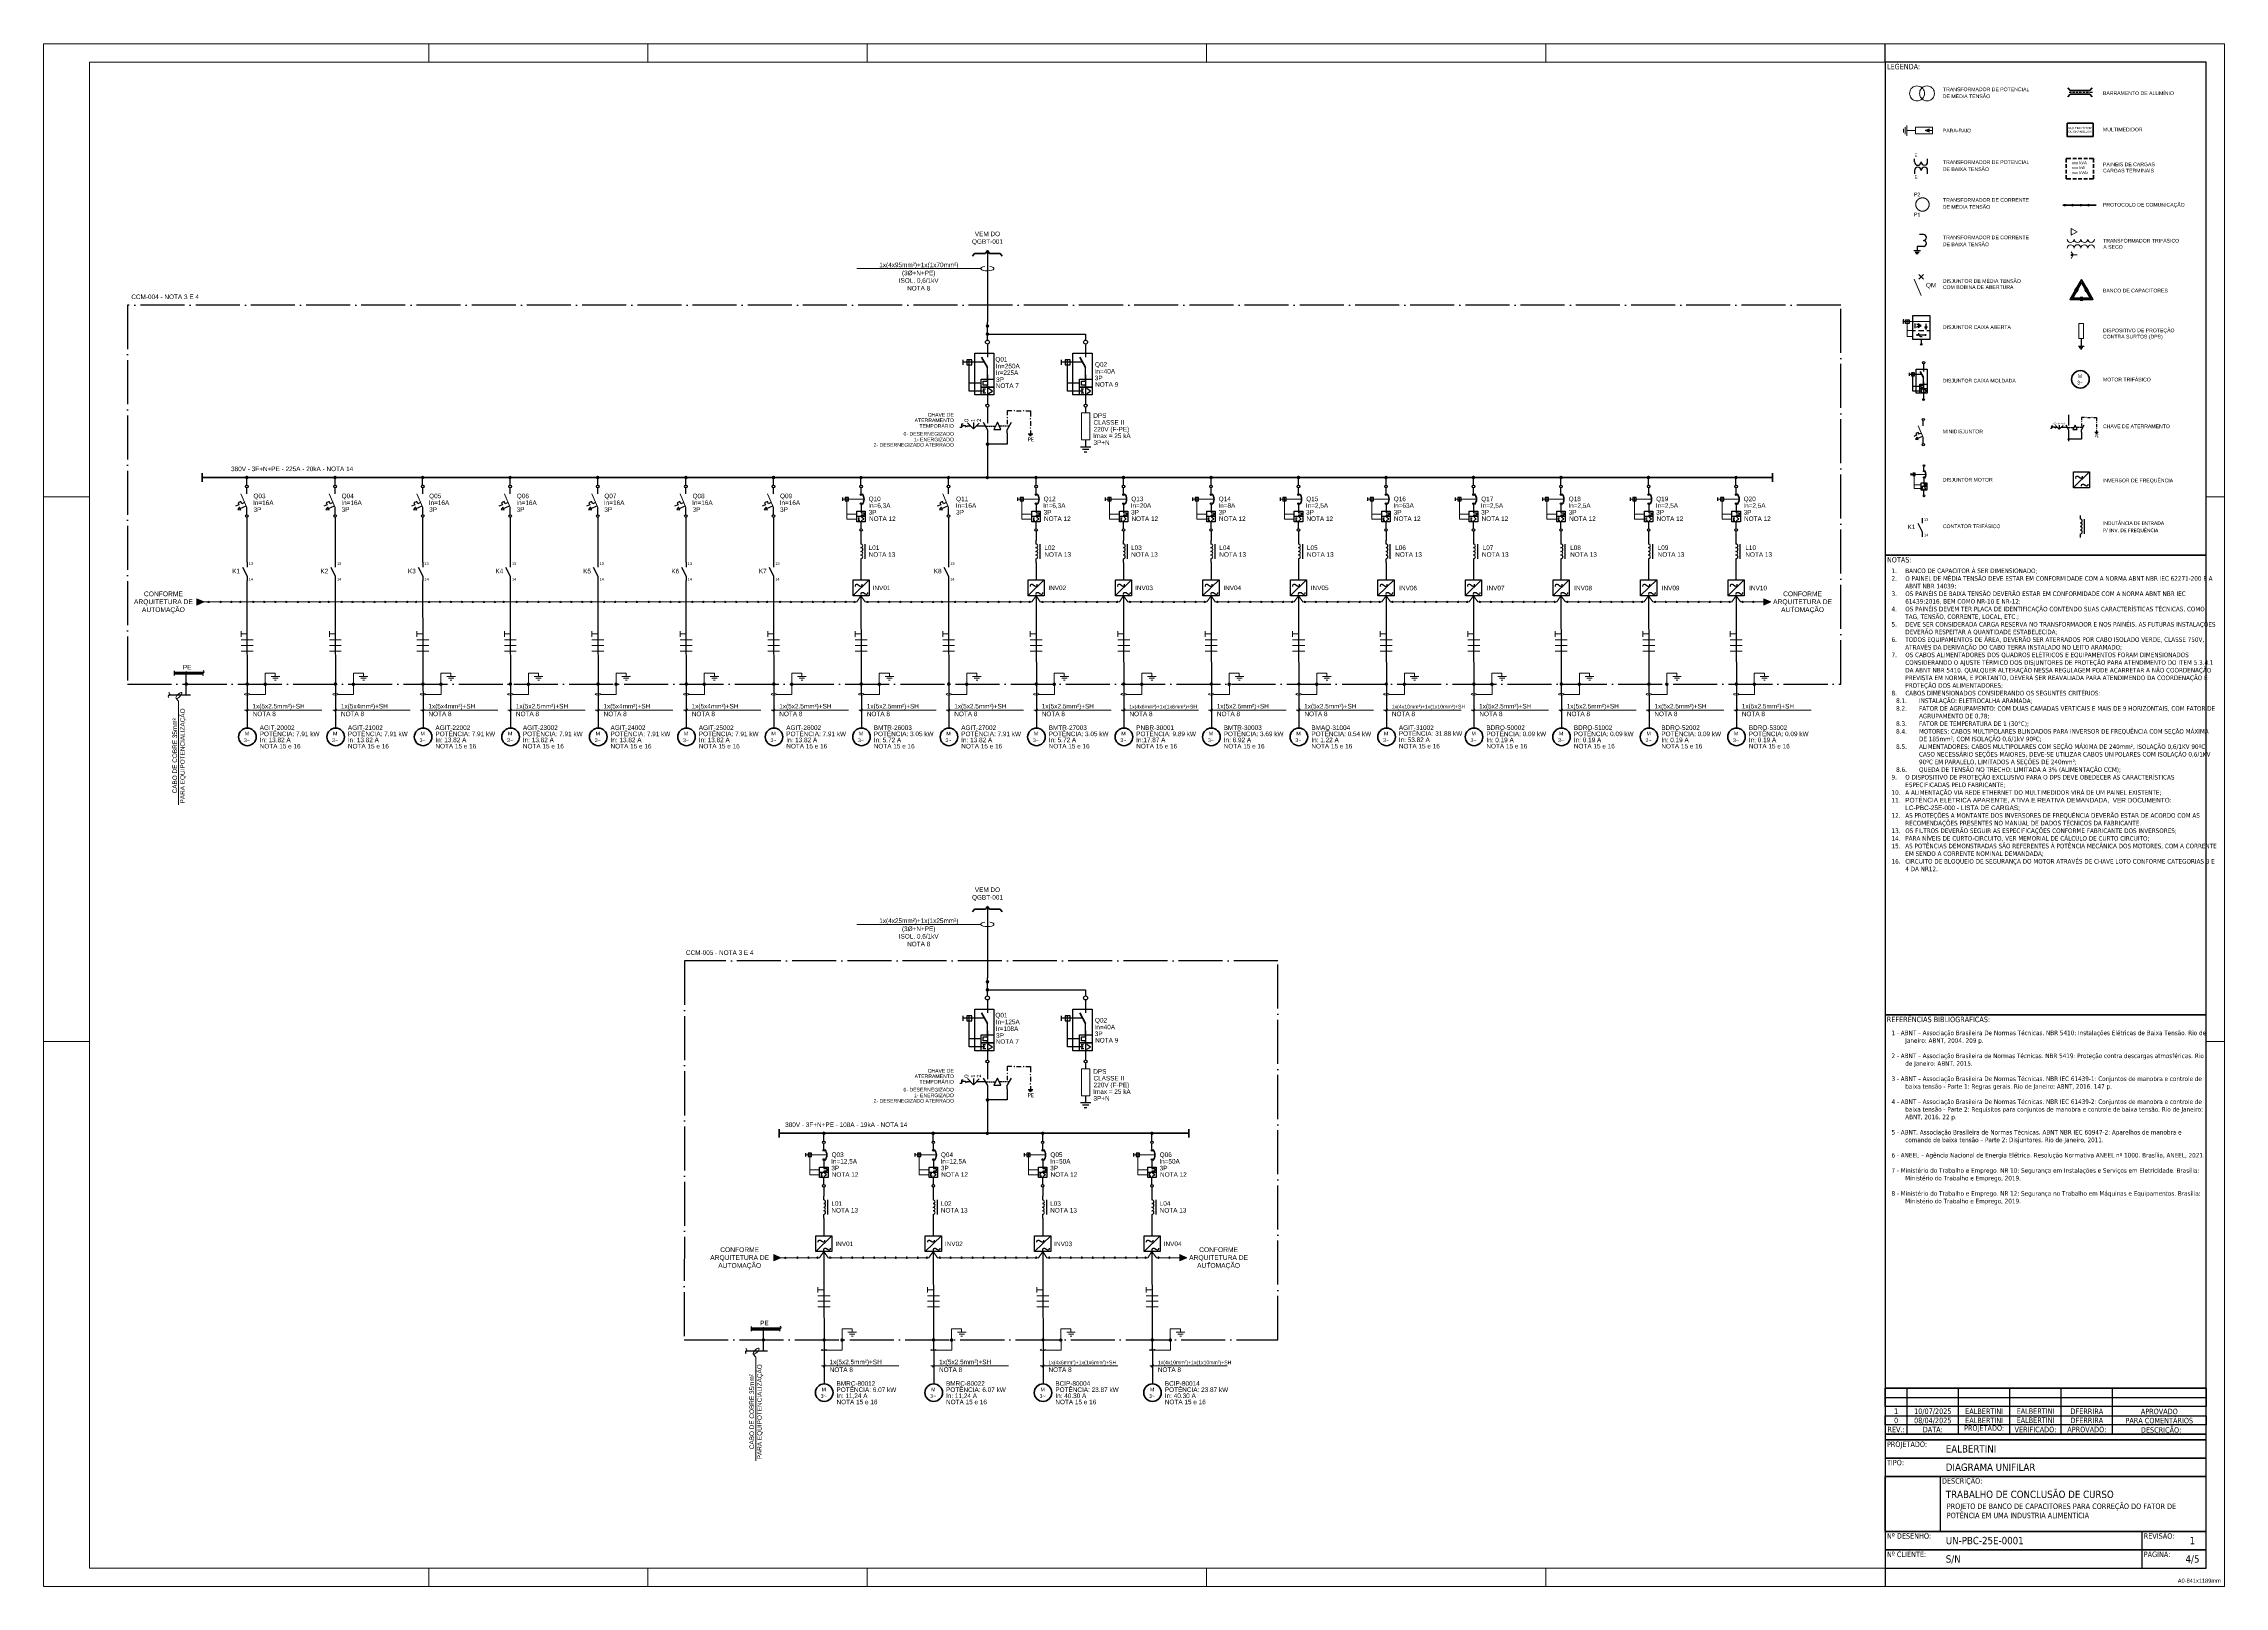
# Model space of a CAD drawing. Header units: inches. Extents: x 8060 to 14805, y -2003 to -1162.
# Drawn here: x 12227 to 13416, y -2003 to -1162 of the extents above; entities that cross this region are included whole.
import ezdxf
from ezdxf.enums import TextEntityAlignment as Align

# ---------------------------------------------------------------- set-up
doc = ezdxf.new("R2010")
doc.units = ezdxf.units.IN
doc.header["$MEASUREMENT"] = 0
doc.linetypes.add('ACAD_ISO04W100', pattern=[30, 24, -3, 0, -3])
for name, color, linetype in [('CABOS', 2, 'Continuous'), ('CAIXA DE IDENT.', 6, 'ACAD_ISO04W100'), ('COMPONENTES', 7, 'Continuous'), ('LEG. LINHA', 253, 'Continuous'), ('LEG. TEXTO', 1, 'Continuous'), ('MOLDURA', 5, 'Continuous'), ('PDF2_AM_8', 7, 'Continuous'), ('PDF2_E-Auxiliar', 7, 'Continuous'), ('PDF2_E-barra F', 7, 'Continuous'), ('PDF2_E-Contato', 7, 'Continuous'), ('PDF2_E-TXT20', 7, 'Continuous'), ('PDF2_SCHEMA', 7, 'Continuous'), ('ROTAS', 7, 'Continuous'), ('TEXTO DES.', 2, 'Continuous'), ('TEXTO LEG.', 7, 'Continuous')]:
    doc.layers.add(name, color=color, linetype=linetype)
doc.styles.add('MtXpl_Calibri', font='calibri.ttf')
doc.styles.add('MtXpl_Tahoma', font='tahoma.ttf')
doc.styles.add('PDF ArialMT', font='arial.ttf')
doc.styles.add('PDF Calibri', font='calibri.ttf')

# ---------------------------------------------------------------- blocks, each defined once
blk = doc.blocks.new('DISJ. CX. MOLDADA')
at = {"layer": 'COMPONENTES', "lineweight": 30}
for points in [[(6109.6, -961.1), (6109.6, -966), (6109.6, -968.1)], [(6096.4, -972.3), (6096.4, -969.6)], [(6108, -970.9), (6096.4, -970.9)], [(6108.2, -986.6), (6099.7, -986.6), (6099.7, -969.6)], [(6109.6, -984.4), (6109.6, -983.3), (6107.3, -983.3), (6107.3, -981.1), (6109.6, -981.1), (6109.6, -980), (6109.6, -973.8)], [(6106.2, -982.2), (6099.7, -982.2)], [(6107.1, -985.3), (6108.5, -985.3)], [(6107.7, -987.5), (6107.7, -985.3)], [(6109.6, -977.8), (6109.6, -993.8)], [(6110.2, -987.9), (6112.3, -986.7), (6110.2, -985.2)], [(6107.1, -987.5), (6108.7, -987.5)]]:
    blk.add_lwpolyline(points, dxfattribs=at)
for points in [[(6101.1, -969.6), (6098.4, -969.6), (6098.4, -972.3), (6101.1, -972.3)], [(6113.1, -988.7), (6102.7, -988.7), (6102.7, -966), (6113.1, -966)], [(6106.2, -980), (6113.1, -980), (6113.1, -984.4), (6106.2, -984.4)], [(6106.2, -984.4), (6113.1, -984.4), (6113.1, -988.7), (6106.2, -988.7)]]:
    blk.add_lwpolyline(points, close=True, dxfattribs=at)
at = {"layer": 'COMPONENTES', "lineweight": 50}
blk.add_lwpolyline([(6109.6, -973.8), (6106.4, -968.1)], dxfattribs=at)
at = {"layer": 'COMPONENTES', "lineweight": 30}
for centre, radius in [((6109.6, -959.9), 1.08), ((6109.6, -994.5), 0.826)]:
    blk.add_circle(centre, radius, dxfattribs=at)
blk = doc.blocks.new('DPS2')
at = {"layer": 'COMPONENTES', "lineweight": 9}
blk.add_lwpolyline([(5544.1, -957.6), (5548.6, -957.6), (5548.6, -972.3), (5544.1, -972.3)], close=True, dxfattribs=at)
at = {"layer": 'COMPONENTES', "lineweight": 30}
for points in [[(5546.3, -972.3), (5546.3, -976.2)], [(5549.1, -976.2), (5543.6, -976.2)], [(5548, -977.5), (5544.6, -977.5)], [(5546.9, -978.9), (5545.6, -978.9)]]:
    blk.add_lwpolyline(points, dxfattribs=at)
at = {"layer": 'ROTAS', "lineweight": 30}
blk.add_lwpolyline([(5546.3, -954.5), (5546.3, -957.6)], dxfattribs=at)
blk = doc.blocks.new('Chave de Aterramento')
at = {"layer": 'COMPONENTES'}
h = blk.add_hatch(color=256, dxfattribs=at)
h.dxf.hatch_style = 1
h.paths.add_polyline_path([(5431.9, -972.8, 1), (5433.9, -972.8, 1)])
blk.add_line((5431.8, -963), (5426.7, -963), dxfattribs=at)
at = {"layer": 'COMPONENTES', "lineweight": 30}
for p, q in [((5430.6, -960.9), (5432.9, -965)), ((5443.7, -959.6), (5443.7, -962)), ((5432.9, -965), (5432.9, -974.5))]:
    blk.add_line(p, q, dxfattribs=at)
for points in [[(5419.6, -962), (5418.7, -962), (5418.7, -963.8), (5417.8, -963.8)], [(5418.7, -962.8), (5419.4, -962.8)], [(5421.9, -962.8), (5421.5, -963.5), (5421, -962.8), (5419.7, -962.8)], [(5421.9, -962.8), (5423.4, -962.8)], [(5428.4, -961.3), (5425.2, -964.5), (5422, -961.2)], [(5425.2, -961.1), (5425.2, -964.5)], [(5431.8, -963), (5432.5, -963)], [(5432.8, -963), (5433.4, -963)], [(5432.9, -952.6), (5432.9, -959.6), (5432.9, -961.4)], [(5433.8, -963), (5434.4, -963)], [(5434.7, -963), (5435.3, -963)], [(5435.6, -963), (5436.4, -963)], [(5436.6, -963), (5437.3, -963)], [(5440.1, -963), (5439.3, -963)], [(5441, -963), (5440.2, -963)], [(5441.9, -963), (5441.3, -963)], [(5442.9, -963), (5442.2, -963)], [(5443.8, -963), (5443.2, -963)], [(5446.2, -954.6), (5443.7, -954.6), (5443.7, -957)], [(5443.7, -966.8), (5443.7, -965), (5446, -960.9)], [(5444.8, -963), (5444.1, -963)], [(5448.8, -954.6), (5451.3, -954.6)], [(5453.8, -954.6), (5456.3, -954.6), (5456.3, -956.5)], [(5456.3, -954.6), (5456.3, -957.7)], [(5456.3, -960.2), (5456.3, -962.8)], [(5443.7, -966.8), (5443.7, -972.8), (5432.9, -972.8)], [(5455.1, -967.1), (5457.7, -967.1)], [(5455.5, -967.6), (5457.2, -967.6)], [(5455.9, -968.1), (5456.8, -968.1)], [(5456.3, -965.3), (5456.3, -967.1)]]:
    blk.add_lwpolyline(points, dxfattribs=at)
blk.add_lwpolyline([(5436.4, -964.8), (5440.2, -964.8), (5438.3, -960.9)], close=True, dxfattribs=at)
at = {"layer": 'COMPONENTES', "lineweight": 0}
for centre in [(5443.7, -958.3), (5447.5, -954.6), (5452.6, -954.6), (5456.3, -959), (5456.3, -964)]:
    blk.add_circle(centre, 0.125, dxfattribs=at)
at = {"layer": 'COMPONENTES', "char_height": 2.2, "attachment_point": 4, "rotation": 90, "style": 'PDF Calibri'}
for s, insert in [('0', (5421.4, -960.7)), ('1', (5425, -960.8)), ('2', (5428.2, -960.7))]:
    blk.add_mtext(s, dxfattribs=dict(at, insert=insert))
at = {"layer": 'COMPONENTES', "insert": (5454.8, -970.2), "char_height": 2.2, "attachment_point": 4, "style": 'PDF Calibri'}
blk.add_mtext('PE', dxfattribs=at)
blk = doc.blocks.new('ATERRAMENTO')
at = {"layer": 'ROTAS'}
h = blk.add_hatch(color=256, dxfattribs=at)
h.dxf.hatch_style = 1
h.paths.add_polyline_path([(6647.5, -699.9, 1), (6649.5, -699.9, 1)])
at = {"layer": 'PDF2_E-TXT20', "lineweight": 9}
blk.add_line((6640.2, -705.4), (6648.6, -705.4), dxfattribs=at)
for points in [[(6654, -695.6), (6654, -693.8), (6648.5, -693.8), (6648.6, -705.4)], [(6651.7, -695.6), (6656.4, -695.6)], [(6652.6, -696.6), (6655.5, -696.6)], [(6653.6, -697.7), (6654.5, -697.7)]]:
    blk.add_lwpolyline(points, dxfattribs=at)
for points in [[(6638.2, -704.9), (6637.5, -705), (6637.1, -705.2), (6637.2, -705.4)], [(6637.2, -705.4), (6637.3, -705.6), (6637.9, -705.8), (6638.7, -705.8)], [(6638.7, -705.8), (6639.4, -705.8), (6640, -705.6), (6640.2, -705.4)], [(6640.2, -705.4), (6640.3, -705.2), (6639.8, -705), (6639.1, -704.9)]]:
    blk.add_open_spline(points, degree=3, dxfattribs=at)
blk = doc.blocks.new('MOTOR TRI')
at = {"layer": 'COMPONENTES', "lineweight": 40}
blk.add_circle((6638.8, -725.7), 4.79, dxfattribs=at)
at = {"layer": 'COMPONENTES', "char_height": 2.01, "attachment_point": 4, "style": 'PDF ArialMT'}
for s, insert in [('M', (6637.4, -723.9)), ('3~', (6636.9, -727.5))]:
    blk.add_mtext(s, dxfattribs=dict(at, insert=insert))
blk = doc.blocks.new('Indutância')
at = {"layer": 'COMPONENTES', "lineweight": 30}
for p, q in [((5383.2, -1082.4), (5383.2, -1080.4)), ((5383.2, -1092.4), (5383.2, -1090.4))]:
    blk.add_line(p, q, dxfattribs=at)
blk.add_lwpolyline([(5383.1, -1088.4, 1), (5383.1, -1086.4, 1), (5383.1, -1084.3)], format="xyb", dxfattribs=at)
blk.add_lwpolyline([(5385.2, -1082.4), (5385.2, -1090.4)], dxfattribs=at)
for centre in [(5383.1, -1083.4), (5383.1, -1089.3)]:
    blk.add_arc(centre, 1.01, 270, 90, dxfattribs=at)
blk = doc.blocks.new('Inversor')
at = {"layer": 'COMPONENTES', "lineweight": 30}
for points in [[(5353.2, -1116.5), (5344.4, -1125.1)], [(5345.7, -1120.1), (5345.7, -1119.7), (5345.9, -1119.1), (5346.3, -1118.9), (5346.7, -1118.9), (5347.1, -1119.1), (5348, -1119.7), (5348.4, -1119.9), (5348.8, -1119.9), (5349.2, -1119.7), (5349.4, -1119.3), (5349.4, -1118.9)], [(5348.8, -1124.5), (5348.8, -1124.1), (5349, -1123.4), (5349.4, -1123.3), (5349.8, -1123.3), (5350.2, -1123.4), (5351.1, -1124.1), (5351.5, -1124.3), (5351.9, -1124.3), (5352.3, -1124.1), (5352.5, -1123.7), (5352.5, -1123.3)]]:
    blk.add_lwpolyline(points, dxfattribs=at)
blk.add_lwpolyline([(5344.4, -1116.5), (5353.2, -1116.5), (5353.2, -1125.2), (5344.4, -1125.2)], close=True, dxfattribs=at)
blk = doc.blocks.new('disjuntor motor')
at = {"layer": 'COMPONENTES', "lineweight": 30}
for points in [[(5601.3, -951.4), (5601.3, -949.6)], [(5611.2, -947.6), (5611.2, -944.4)], [(5613.5, -960), (5608.9, -960)], [(5609.6, -960.6), (5610.4, -960.6)], [(5609.6, -961.9), (5610.5, -961.9)], [(5609.9, -961.9), (5609.9, -960.6)], [(5611.2, -953.5), (5611.2, -957.1), (5611.2, -957.9), (5612.8, -957.9), (5612.8, -959.3), (5611.2, -959.3), (5611.2, -960)], [(5611.2, -966.7), (5611.2, -962.8)], [(5611.4, -962.1), (5612.7, -961.4), (5611.5, -960.4)]]:
    blk.add_lwpolyline(points, dxfattribs=at)
at = {"layer": 'COMPONENTES', "lineweight": 15}
for points in [[(5612.9, -950.5), (5601.3, -950.5)], [(5608.9, -961.4), (5603.5, -961.4), (5603.5, -949.6)], [(5608.9, -958.6), (5603.5, -958.6)]]:
    blk.add_lwpolyline(points, dxfattribs=at)
at = {"layer": 'COMPONENTES', "lineweight": 30}
for points in [[(5604.4, -949.6), (5602.6, -949.6), (5602.6, -951.4), (5604.4, -951.4)], [(5613.5, -957.1), (5613.5, -962.8), (5608.9, -962.8), (5608.9, -957.1)]]:
    blk.add_lwpolyline(points, close=True, dxfattribs=at)
for centre, radius in [((5611.2, -943.6), 0.688), ((5611.2, -948), 0.434), ((5611.2, -953), 0.434), ((5611.2, -967.3), 0.688)]:
    blk.add_circle(centre, radius, dxfattribs=at)
at = {"layer": 'COMPONENTES', "lineweight": 50}
blk.add_arc((5608.4, -950.5), 4.43, 318.0432, 41.9568, dxfattribs=at)
blk = doc.blocks.new('SETA')
at = {"layer": 'ROTAS'}
h = blk.add_hatch(color=256, dxfattribs=at)
h.dxf.hatch_style = 1
h.paths.add_polyline_path([(5730.9, -872), (5727, -870.3), (5727, -873.7)])
at = {"layer": 'ROTAS', "lineweight": 9}
blk.add_lwpolyline([(5730.9, -872), (5727, -870.3), (5727, -873.7)], close=True, dxfattribs=at)
blk.add_lwpolyline([(5730.9, -872), (5727, -870.3), (5727, -873.7)], close=True, dxfattribs=at)
blk = doc.blocks.new('chamada cabo')
at = {"layer": 'ROTAS', "lineweight": 9}
blk.add_lwpolyline([(6921.1, -1333.7), (6988.7, -1333.7)], dxfattribs=at)
for points in [[(6990.8, -1332.5), (6989.2, -1332.7), (6988.4, -1333.3), (6988.7, -1333.9)], [(6988.7, -1333.9), (6989.1, -1334.5), (6990.6, -1335), (6992.3, -1334.9)], [(6992.3, -1334.9), (6994.1, -1334.9), (6995.5, -1334.5), (6995.8, -1333.9)], [(6995.8, -1333.9), (6996.1, -1333.3), (6995.2, -1332.7), (6993.6, -1332.5)]]:
    blk.add_open_spline(points, degree=3, dxfattribs=at)
blk = doc.blocks.new('MOLDURA')
at = {"layer": 'MOLDURA', "lineweight": 15}
for p, q in [((3594.5, -1351.5), (2405.5, -1351.5)), ((2405.5, -1351.5), (2405.5, -2192.5)), ((2615.5, -1361.5), (2615.5, -1351.5)), ((2735, -1361.5), (2735, -1351.5)), ((2854.5, -1361.5), (2854.5, -1351.5)), ((3039.5, -1361.5), (3039.5, -1351.5)), ((3224.5, -1361.5), (3224.5, -1351.5)), ((3594.5, -2192.5), (3594.5, -1351.5)), ((2430.5, -2182.5), (2430.5, -1361.5)), ((2430.5, -1361.5), (3584.5, -1361.5)), ((3584.5, -1361.5), (3584.5, -2182.5)), ((2430.5, -1598.5), (2405.5, -1598.5)), ((2430.5, -1895.5), (2405.5, -1895.5)), ((3584.5, -2182.5), (2430.5, -2182.5)), ((2615.5, -2192.5), (2615.5, -2182.5)), ((2735, -2192.5), (2735, -2182.5)), ((2854.5, -2192.5), (2854.5, -2182.5)), ((3039.5, -2192.5), (3039.5, -2182.5)), ((3224.5, -2192.5), (3224.5, -2182.5)), ((2405.5, -2192.5), (3594.5, -2192.5))]:
    blk.add_line(p, q, dxfattribs=at)
at = {"layer": 'MOLDURA'}
for p, q in [((3409.5, -1361.5), (3409.5, -1351.5)), ((3409.5, -1361.5), (3409.5, -2182.5)), ((3409.5, -2182.5), (3409.5, -2192.5))]:
    blk.add_line(p, q, dxfattribs=at)
at = {"layer": 'MOLDURA', "lineweight": 15}
blk.add_lwpolyline([(3594.5, -1598.5), (3584.5, -1598.5), (3594.5, -1598.5)], dxfattribs=at)
blk.add_lwpolyline([(3594.5, -1895.5), (3584.5, -1895.5)], close=True, dxfattribs=at)
at = {"layer": 'MOLDURA', "insert": (3592.5, -2190.5), "char_height": 2.2, "attachment_point": 9, "style": 'PDF ArialMT'}
blk.add_mtext('A0-841x1189mm', dxfattribs=at)
blk = doc.blocks.new('LEGENDA')
for p, q in [((3409.5, -2067.6), (3409.5, -2062.6)), ((3409.5, -2062.6), (3584.5, -2062.6)), ((3409.5, -2072.6), (3409.5, -2067.6)), ((3409.5, -2067.6), (3584.5, -2067.6)), ((3421.5, -2087.6), (3421.5, -2062.6)), ((3449.5, -2087.6), (3449.5, -2062.6)), ((3477.5, -2087.6), (3477.5, -2062.6)), ((3505.5, -2087.6), (3505.5, -2062.6)), ((3533.5, -2087.6), (3533.5, -2062.6)), ((3584.5, -2062.6), (3584.5, -2067.6)), ((3584.5, -2067.6), (3584.5, -2072.6)), ((3584.5, -2072.6), (3409.5, -2072.6)), ((3409.5, -2072.6), (3409.5, -2077.6)), ((3409.5, -2082.6), (3409.5, -2077.6)), ((3409.5, -2077.6), (3584.5, -2077.6)), ((3584.5, -2077.6), (3584.5, -2072.6)), ((3584.5, -2077.6), (3584.5, -2082.6)), ((3584.5, -2082.6), (3409.5, -2082.6)), ((3409.5, -2082.6), (3409.5, -2087.6)), ((3409.5, -2087.6), (3584.5, -2087.6)), ((3584.5, -2087.6), (3584.5, -2082.6))]:
    blk.add_line(p, q)
blk = doc.blocks.new('legenda-2')
at = {"layer": 'LEG. LINHA'}
blk.add_line((3549.5, -2162.5), (3549.5, -2172.5), dxfattribs=at)
blk.add_lwpolyline([(3409.5, -2172.5), (3584.5, -2172.5), (3584.5, -2162.5), (3409.5, -2162.5)], close=True, dxfattribs=at)
blk = doc.blocks.new('CONTATOR')
at = {"layer": 'PDF2_SCHEMA', "lineweight": 30}
for p, q in [((11990.9, -4818.7), (11993.4, -4823.6)), ((11993.4, -4816.1), (11993.4, -4818.7)), ((11993.4, -4823.6), (11993.4, -4826.3))]:
    blk.add_line(p, q, dxfattribs=at)
at = {"layer": 'TEXTO DES.', "style": 'PDF ArialMT'}
for s, p in [('13', (11994.3, -4817.6)), ('14', (11994.3, -4826.1))]:
    blk.add_text(s, height=1.5, dxfattribs=at).set_placement(p)
blk = doc.blocks.new('MINIDISJ')
at = {"layer": 'PDF2_E-Auxiliar', "lineweight": 30}
for points in [[(11987, -4787), (11985.5, -4787.7), (11984.9, -4786.5), (11983.4, -4787.2), (11983.9, -4788.3), (11982, -4789)], [(11984.6, -4790.3), (11987.8, -4788.9)]]:
    blk.add_lwpolyline(points, dxfattribs=at)
blk.add_lwpolyline([(11984.2, -4789.5), (11983.2, -4790.9), (11984.9, -4791)], close=True, dxfattribs=at)
at = {"layer": 'PDF2_E-barra F', "lineweight": 30}
for points in [[(11988.2, -4782.3), (11988.2, -4779)], [(11988.2, -4793.7), (11988.2, -4789.7)]]:
    blk.add_lwpolyline(points, dxfattribs=at)
at = {"layer": 'PDF2_E-Contato', "lineweight": 9}
blk.add_lwpolyline([(11985, -4782.3), (11988.2, -4789.7)], dxfattribs=at)
at = {"layer": 'PDF2_E-TXT20', "lineweight": 30}
for centre in [(11988.2, -4778.3), (11988.2, -4794.4)]:
    blk.add_circle(centre, 0.709, dxfattribs=at)

msp = doc.modelspace()

# ---------------------------------------------------------------- hatches: boundary and pattern name
at = {"layer": 'COMPONENTES'}
h = msp.add_hatch(color=256, dxfattribs=at)
h.dxf.hatch_style = 1
h.paths.add_polyline_path([(13330, -1377.2, 1), (13331.3, -1377.2, 1)])
h = msp.add_hatch(color=256, dxfattribs=at)
h.dxf.hatch_style = 1
h.paths.add_polyline_path([(12303.4, -1504.7, 1), (12305.4, -1504.7, 1)])
h = msp.add_hatch(color=256, dxfattribs=at)
h.dxf.hatch_style = 1
h.paths.add_polyline_path([(12618, -1862.2, 1), (12620, -1862.2, 1)])
at = {"layer": 'ROTAS'}
h = msp.add_hatch(color=256, dxfattribs=at)
h.dxf.hatch_style = 1
h.paths.add_polyline_path([(12740.2, -1315.5, 1), (12742.2, -1315.5, 1)])
h = msp.add_hatch(color=256, dxfattribs=at)
h.dxf.hatch_style = 1
h.paths.add_polyline_path([(12740.2, -1319.9, 1), (12742.2, -1319.9, 1)])
h = msp.add_hatch(color=256, dxfattribs=at)
h.dxf.hatch_style = 1
h.paths.add_polyline_path([(12336.4, -1398.1, 1), (12338.4, -1398.1, 1)])
h = msp.add_hatch(color=256, dxfattribs=at)
h.dxf.hatch_style = 1
h.paths.add_polyline_path([(12384.5, -1398.1, 1), (12386.5, -1398.1, 1)])
h = msp.add_hatch(color=256, dxfattribs=at)
h.dxf.hatch_style = 1
h.paths.add_polyline_path([(12432.3, -1398.1, 1), (12434.2, -1398.1, 1)])
h = msp.add_hatch(color=256, dxfattribs=at)
h.dxf.hatch_style = 1
h.paths.add_polyline_path([(12480, -1398.1, 1), (12481.9, -1398.1, 1)])
h = msp.add_hatch(color=256, dxfattribs=at)
h.dxf.hatch_style = 1
h.paths.add_polyline_path([(12527.7, -1398.1, 1), (12529.7, -1398.1, 1)])
h = msp.add_hatch(color=256, dxfattribs=at)
h.dxf.hatch_style = 1
h.paths.add_polyline_path([(12575.8, -1398.1, 1), (12577.8, -1398.1, 1)])
h = msp.add_hatch(color=256, dxfattribs=at)
h.dxf.hatch_style = 1
h.paths.add_polyline_path([(12623.5, -1398.1, 1), (12625.5, -1398.1, 1)])
h = msp.add_hatch(color=256, dxfattribs=at)
h.dxf.hatch_style = 1
h.paths.add_polyline_path([(12671.3, -1398.1, 1), (12673.2, -1398.1, 1)])
h = msp.add_hatch(color=256, dxfattribs=at)
h.dxf.hatch_style = 1
h.paths.add_polyline_path([(12719, -1398.1, 1), (12720.9, -1398.1, 1)])
h = msp.add_hatch(color=256, dxfattribs=at)
h.dxf.hatch_style = 1
h.paths.add_polyline_path([(12740.2, -1398.1, 1), (12742.1, -1398.1, 1)])
h = msp.add_hatch(color=256, dxfattribs=at)
h.dxf.hatch_style = 1
h.paths.add_polyline_path([(12766.7, -1398.1, 1), (12768.6, -1398.1, 1)])
h = msp.add_hatch(color=256, dxfattribs=at)
h.dxf.hatch_style = 1
h.paths.add_polyline_path([(12814.4, -1398.1, 1), (12816.4, -1398.1, 1)])
h = msp.add_hatch(color=256, dxfattribs=at)
h.dxf.hatch_style = 1
h.paths.add_polyline_path([(12862.1, -1398.1, 1), (12864.1, -1398.1, 1)])
h = msp.add_hatch(color=256, dxfattribs=at)
h.dxf.hatch_style = 1
h.paths.add_polyline_path([(12909.8, -1398.1, 1), (12911.8, -1398.1, 1)])
h = msp.add_hatch(color=256, dxfattribs=at)
h.dxf.hatch_style = 1
h.paths.add_polyline_path([(12957.5, -1398.1, 1), (12959.5, -1398.1, 1)])
h = msp.add_hatch(color=256, dxfattribs=at)
h.dxf.hatch_style = 1
h.paths.add_polyline_path([(13005.2, -1398.1, 1), (13007.2, -1398.1, 1)])
h = msp.add_hatch(color=256, dxfattribs=at)
h.dxf.hatch_style = 1
h.paths.add_polyline_path([(13052.9, -1398.1, 1), (13054.9, -1398.1, 1)])
h = msp.add_hatch(color=256, dxfattribs=at)
h.dxf.hatch_style = 1
h.paths.add_polyline_path([(13100.6, -1398.1, 1), (13102.6, -1398.1, 1)])
h = msp.add_hatch(color=256, dxfattribs=at)
h.dxf.hatch_style = 1
h.paths.add_polyline_path([(13148.4, -1398.1, 1), (13150.3, -1398.1, 1)])
h = msp.add_hatch(color=256, dxfattribs=at)
h.dxf.hatch_style = 1
h.paths.add_polyline_path([(12303.4, -1510.7, 1), (12305.4, -1510.7, 1)])
h = msp.add_hatch(color=256, dxfattribs=at)
h.dxf.hatch_style = 1
h.paths.add_polyline_path([(12336.6, -1510.7, 1), (12338.6, -1510.7, 1)])
h = msp.add_hatch(color=256, dxfattribs=at)
h.dxf.hatch_style = 1
h.paths.add_polyline_path([(12384.7, -1510.7, 1), (12386.7, -1510.7, 1)])
h = msp.add_hatch(color=256, dxfattribs=at)
h.dxf.hatch_style = 1
h.paths.add_polyline_path([(12432.4, -1510.7, 1), (12434.4, -1510.7, 1)])
h = msp.add_hatch(color=256, dxfattribs=at)
h.dxf.hatch_style = 1
h.paths.add_polyline_path([(12480.1, -1510.7, 1), (12482.1, -1510.7, 1)])
h = msp.add_hatch(color=256, dxfattribs=at)
h.dxf.hatch_style = 1
h.paths.add_polyline_path([(12527.9, -1510.7, 1), (12529.9, -1510.7, 1)])
h = msp.add_hatch(color=256, dxfattribs=at)
h.dxf.hatch_style = 1
h.paths.add_polyline_path([(12576, -1510.7, 1), (12578, -1510.7, 1)])
h = msp.add_hatch(color=256, dxfattribs=at)
h.dxf.hatch_style = 1
h.paths.add_polyline_path([(12623.7, -1510.7, 1), (12625.7, -1510.7, 1)])
h = msp.add_hatch(color=256, dxfattribs=at)
h.dxf.hatch_style = 1
h.paths.add_polyline_path([(12671.4, -1510.7, 1), (12673.4, -1510.7, 1)])
h = msp.add_hatch(color=256, dxfattribs=at)
h.dxf.hatch_style = 1
h.paths.add_polyline_path([(12719.1, -1510.7, 1), (12721.1, -1510.7, 1)])
h = msp.add_hatch(color=256, dxfattribs=at)
h.dxf.hatch_style = 1
h.paths.add_polyline_path([(12766.8, -1510.7, 1), (12768.8, -1510.7, 1)])
h = msp.add_hatch(color=256, dxfattribs=at)
h.dxf.hatch_style = 1
h.paths.add_polyline_path([(12814.5, -1510.7, 1), (12816.5, -1510.7, 1)])
h = msp.add_hatch(color=256, dxfattribs=at)
h.dxf.hatch_style = 1
h.paths.add_polyline_path([(12862.3, -1510.7, 1), (12864.2, -1510.7, 1)])
h = msp.add_hatch(color=256, dxfattribs=at)
h.dxf.hatch_style = 1
h.paths.add_polyline_path([(12910, -1510.7, 1), (12911.9, -1510.7, 1)])
h = msp.add_hatch(color=256, dxfattribs=at)
h.dxf.hatch_style = 1
h.paths.add_polyline_path([(12957.7, -1510.7, 1), (12959.6, -1510.7, 1)])
h = msp.add_hatch(color=256, dxfattribs=at)
h.dxf.hatch_style = 1
h.paths.add_polyline_path([(13005.4, -1510.7, 1), (13007.4, -1510.7, 1)])
h = msp.add_hatch(color=256, dxfattribs=at)
h.dxf.hatch_style = 1
h.paths.add_polyline_path([(13053.1, -1510.7, 1), (13055.1, -1510.7, 1)])
h = msp.add_hatch(color=256, dxfattribs=at)
h.dxf.hatch_style = 1
h.paths.add_polyline_path([(13100.8, -1510.7, 1), (13102.8, -1510.7, 1)])
h = msp.add_hatch(color=256, dxfattribs=at)
h.dxf.hatch_style = 1
h.paths.add_polyline_path([(13148.5, -1510.7, 1), (13150.5, -1510.7, 1)])
h = msp.add_hatch(color=256, dxfattribs=at)
h.dxf.hatch_style = 1
h.paths.add_polyline_path([(12740.2, -1673, 1), (12742.2, -1673, 1)])
h = msp.add_hatch(color=256, dxfattribs=at)
h.dxf.hatch_style = 1
h.paths.add_polyline_path([(12740.2, -1677.4, 1), (12742.2, -1677.4, 1)])
h = msp.add_hatch(color=256, dxfattribs=at)
h.dxf.hatch_style = 1
h.paths.add_polyline_path([(12651, -1755.6, 1), (12653, -1755.6, 1)])
h = msp.add_hatch(color=256, dxfattribs=at)
h.dxf.hatch_style = 1
h.paths.add_polyline_path([(12710.6, -1755.6, 1), (12712.6, -1755.6, 1)])
h = msp.add_hatch(color=256, dxfattribs=at)
h.dxf.hatch_style = 1
h.paths.add_polyline_path([(12740.2, -1755.6, 1), (12742.1, -1755.6, 1)])
h = msp.add_hatch(color=256, dxfattribs=at)
h.dxf.hatch_style = 1
h.paths.add_polyline_path([(12770.3, -1755.6, 1), (12772.3, -1755.6, 1)])
h = msp.add_hatch(color=256, dxfattribs=at)
h.dxf.hatch_style = 1
h.paths.add_polyline_path([(12829.9, -1755.6, 1), (12831.9, -1755.6, 1)])
h = msp.add_hatch(color=256, dxfattribs=at)
h.dxf.hatch_style = 1
h.paths.add_polyline_path([(12618.1, -1868.2, 1), (12620, -1868.2, 1)])
h = msp.add_hatch(color=256, dxfattribs=at)
h.dxf.hatch_style = 1
h.paths.add_polyline_path([(12651.2, -1868.2, 1), (12653.1, -1868.2, 1)])
h = msp.add_hatch(color=256, dxfattribs=at)
h.dxf.hatch_style = 1
h.paths.add_polyline_path([(12710.8, -1868.2, 1), (12712.8, -1868.2, 1)])
h = msp.add_hatch(color=256, dxfattribs=at)
h.dxf.hatch_style = 1
h.paths.add_polyline_path([(12770.5, -1868.2, 1), (12772.4, -1868.2, 1)])
h = msp.add_hatch(color=256, dxfattribs=at)
h.dxf.hatch_style = 1
h.paths.add_polyline_path([(12830.1, -1868.2, 1), (12832.1, -1868.2, 1)])

# ---------------------------------------------------------------- linework, layer by layer
at = {"layer": 'CABOS', "lineweight": 9}
for points in [[(12334.3, -1481.9), (12334.3, -1484.9)], [(12334.3, -1483.4), (12337.5, -1483.4)], [(12382.4, -1481.9), (12382.4, -1484.9)], [(12382.4, -1483.4), (12385.6, -1483.4)], [(12430.1, -1481.9), (12430.1, -1484.9)], [(12430.1, -1483.4), (12433.3, -1483.4)], [(12477.8, -1481.9), (12477.8, -1484.9)], [(12477.8, -1483.4), (12481.1, -1483.4)], [(12525.5, -1481.9), (12525.5, -1484.9)], [(12525.5, -1483.4), (12528.8, -1483.4)], [(12573.7, -1481.9), (12573.7, -1484.9)], [(12573.7, -1483.4), (12576.9, -1483.4)], [(12621.4, -1481.9), (12621.4, -1484.9)], [(12621.4, -1483.4), (12624.6, -1483.4)], [(12669.1, -1481.9), (12669.1, -1484.9)], [(12669.1, -1483.4), (12672.3, -1483.4)], [(12716.8, -1481.9), (12716.8, -1484.9)], [(12716.8, -1483.4), (12720, -1483.4)], [(12764.5, -1481.9), (12764.5, -1484.9)], [(12764.5, -1483.4), (12767.8, -1483.4)], [(12812.2, -1481.9), (12812.2, -1484.9)], [(12812.2, -1483.4), (12815.5, -1483.4)], [(12859.9, -1481.9), (12859.9, -1484.9)], [(12859.9, -1483.4), (12863.2, -1483.4)], [(12907.6, -1481.9), (12907.6, -1484.9)], [(12907.6, -1483.4), (12910.9, -1483.4)], [(12955.3, -1481.9), (12955.3, -1484.9)], [(12955.3, -1483.4), (12958.6, -1483.4)], [(13003.1, -1481.9), (13003.1, -1484.9)], [(13003.1, -1483.4), (13006.3, -1483.4)], [(13050.8, -1481.9), (13050.8, -1484.9)], [(13050.8, -1483.4), (13054, -1483.4)], [(13098.5, -1481.9), (13098.5, -1484.9)], [(13098.5, -1483.4), (13101.7, -1483.4)], [(13146.2, -1481.9), (13146.2, -1484.9)], [(13146.2, -1483.4), (13149.4, -1483.4)], [(12334.3, -1486.6), (12340.8, -1486.6)], [(12340.8, -1489.6), (12334.3, -1489.6), (12340.8, -1489.6)], [(12340.8, -1492.7), (12334.3, -1492.7), (12340.8, -1492.7)], [(12382.4, -1486.6), (12388.9, -1486.6)], [(12388.9, -1489.6), (12382.4, -1489.6), (12388.9, -1489.6)], [(12388.9, -1492.7), (12382.4, -1492.7), (12388.9, -1492.7)], [(12430.1, -1486.6), (12436.6, -1486.6)], [(12436.6, -1489.6), (12430.1, -1489.6), (12436.6, -1489.6)], [(12436.6, -1492.7), (12430.1, -1492.7), (12436.6, -1492.7)], [(12477.8, -1486.6), (12484.3, -1486.6)], [(12484.3, -1489.6), (12477.8, -1489.6), (12484.3, -1489.6)], [(12484.3, -1492.7), (12477.8, -1492.7), (12484.3, -1492.7)], [(12525.5, -1486.6), (12532.1, -1486.6)], [(12532.1, -1489.6), (12525.5, -1489.6), (12532.1, -1489.6)], [(12532.1, -1492.7), (12525.5, -1492.7), (12532.1, -1492.7)], [(12573.7, -1486.6), (12580.2, -1486.6)], [(12580.2, -1489.6), (12573.7, -1489.6), (12580.2, -1489.6)], [(12580.2, -1492.7), (12573.7, -1492.7), (12580.2, -1492.7)], [(12621.4, -1486.6), (12627.9, -1486.6)], [(12627.9, -1489.6), (12621.4, -1489.6), (12627.9, -1489.6)], [(12627.9, -1492.7), (12621.4, -1492.7), (12627.9, -1492.7)], [(12669.1, -1486.6), (12675.6, -1486.6)], [(12675.6, -1489.6), (12669.1, -1489.6), (12675.6, -1489.6)], [(12675.6, -1492.7), (12669.1, -1492.7), (12675.6, -1492.7)], [(12716.8, -1486.6), (12723.3, -1486.6)], [(12723.3, -1489.6), (12716.8, -1489.6), (12723.3, -1489.6)], [(12723.3, -1492.7), (12716.8, -1492.7), (12723.3, -1492.7)], [(12764.5, -1486.6), (12771, -1486.6)], [(12771, -1489.6), (12764.5, -1489.6), (12771, -1489.6)], [(12771, -1492.7), (12764.5, -1492.7), (12771, -1492.7)], [(12812.2, -1486.6), (12818.8, -1486.6)], [(12818.8, -1489.6), (12812.2, -1489.6), (12818.8, -1489.6)], [(12818.8, -1492.7), (12812.2, -1492.7), (12818.8, -1492.7)], [(12859.9, -1486.6), (12866.5, -1486.6)], [(12866.5, -1489.6), (12859.9, -1489.6), (12866.5, -1489.6)], [(12866.5, -1492.7), (12859.9, -1492.7), (12866.5, -1492.7)], [(12907.6, -1486.6), (12914.2, -1486.6)], [(12914.2, -1489.6), (12907.6, -1489.6), (12914.2, -1489.6)], [(12914.2, -1492.7), (12907.6, -1492.7), (12914.2, -1492.7)], [(12955.3, -1486.6), (12961.9, -1486.6)], [(12961.9, -1489.6), (12955.3, -1489.6), (12961.9, -1489.6)], [(12961.9, -1492.7), (12955.3, -1492.7), (12961.9, -1492.7)], [(13003.1, -1486.6), (13009.6, -1486.6)], [(13009.6, -1489.6), (13003.1, -1489.6), (13009.6, -1489.6)], [(13009.6, -1492.7), (13003.1, -1492.7), (13009.6, -1492.7)], [(13050.8, -1486.6), (13057.3, -1486.6)], [(13057.3, -1489.6), (13050.8, -1489.6), (13057.3, -1489.6)], [(13057.3, -1492.7), (13050.8, -1492.7), (13057.3, -1492.7)], [(13098.5, -1486.6), (13105, -1486.6)], [(13105, -1489.6), (13098.5, -1489.6), (13105, -1489.6)], [(13105, -1492.7), (13098.5, -1492.7), (13105, -1492.7)], [(13146.2, -1486.6), (13152.7, -1486.6)], [(13152.7, -1489.6), (13146.2, -1489.6), (13152.7, -1489.6)], [(13152.7, -1492.7), (13146.2, -1492.7), (13152.7, -1492.7)], [(12648.8, -1839.4), (12648.8, -1842.4)], [(12648.8, -1840.9), (12652.1, -1840.9)], [(12708.5, -1839.4), (12708.5, -1842.4)], [(12708.5, -1840.9), (12711.7, -1840.9)], [(12768.1, -1839.4), (12768.1, -1842.4)], [(12768.1, -1840.9), (12771.4, -1840.9)], [(12827.8, -1839.4), (12827.8, -1842.4)], [(12827.8, -1840.9), (12831, -1840.9)], [(12648.8, -1844.1), (12655.4, -1844.1)], [(12655.4, -1847.1), (12648.8, -1847.1), (12655.4, -1847.1)], [(12655.4, -1850.2), (12648.8, -1850.2), (12655.4, -1850.2)], [(12708.5, -1844.1), (12715, -1844.1)], [(12715, -1847.1), (12708.5, -1847.1), (12715, -1847.1)], [(12715, -1850.2), (12708.5, -1850.2), (12715, -1850.2)], [(12768.1, -1844.1), (12774.7, -1844.1)], [(12774.7, -1847.1), (12768.1, -1847.1), (12774.7, -1847.1)], [(12774.7, -1850.2), (12768.1, -1850.2), (12774.7, -1850.2)], [(12827.8, -1844.1), (12834.3, -1844.1)], [(12834.3, -1847.1), (12827.8, -1847.1), (12834.3, -1847.1)], [(12834.3, -1850.2), (12827.8, -1850.2), (12834.3, -1850.2)]]:
    msp.add_lwpolyline(points, dxfattribs=at)
at = {"layer": 'CAIXA DE IDENT.'}
for points in [[(12272.3, -1304.1), (12272.3, -1510.7), (13206.4, -1510.7), (13206.4, -1304.1)], [(12576, -1661.6), (12575.9, -1868.2), (12899.5, -1868.2), (12899.5, -1661.6)]]:
    msp.add_lwpolyline(points, close=True, dxfattribs=at)
at = {"layer": 'COMPONENTES', "lineweight": 0}
for p, q in [((13244.1, -1188), (13244, -1188.7)), ((13244, -1188.7), (13244.1, -1189.4)), ((13244.2, -1187.3), (13244.1, -1188)), ((13244.5, -1186.7), (13244.2, -1187.3)), ((13244.9, -1186.1), (13244.5, -1186.7)), ((13245.4, -1185.6), (13244.9, -1186.1)), ((13246, -1185.2), (13245.4, -1185.6)), ((13246.7, -1184.9), (13246, -1185.2)), ((13247.3, -1184.7), (13246.7, -1184.9)), ((13248, -1184.6), (13247.3, -1184.7)), ((13248.7, -1184.7), (13248, -1184.6)), ((13249.4, -1184.9), (13248.7, -1184.7)), ((13250.1, -1185.2), (13249.4, -1184.9)), ((13249.5, -1188), (13249.4, -1188.7)), ((13249.4, -1188.7), (13249.5, -1189.4)), ((13249.6, -1187.3), (13249.5, -1188)), ((13249.9, -1186.7), (13249.6, -1187.3)), ((13250.4, -1186.1), (13249.9, -1186.7)), ((13250.6, -1185.6), (13250.1, -1185.2)), ((13250.8, -1185.6), (13250.4, -1186.1)), ((13251.1, -1186.1), (13250.6, -1185.6)), ((13251.4, -1185.2), (13250.8, -1185.6)), ((13251.6, -1186.7), (13251.1, -1186.1)), ((13252.1, -1184.9), (13251.4, -1185.2)), ((13251.9, -1187.3), (13251.6, -1186.7)), ((13252, -1188), (13251.9, -1187.3)), ((13252.1, -1188.7), (13252, -1188)), ((13252, -1189.4), (13252.1, -1188.7)), ((13252.7, -1184.7), (13252.1, -1184.9)), ((13253.5, -1184.6), (13252.7, -1184.7)), ((13254.2, -1184.7), (13253.5, -1184.6)), ((13254.8, -1184.9), (13254.2, -1184.7)), ((13255.5, -1185.2), (13254.8, -1184.9)), ((13256.1, -1185.6), (13255.5, -1185.2)), ((13256.6, -1186.1), (13256.1, -1185.6)), ((13257, -1186.7), (13256.6, -1186.1)), ((13257.3, -1187.3), (13257, -1186.7)), ((13257.4, -1188), (13257.3, -1187.3)), ((13257.5, -1188.7), (13257.4, -1188)), ((13257.4, -1189.4), (13257.5, -1188.7)), ((13244.1, -1189.4), (13244.2, -1190.1)), ((13244.2, -1190.1), (13244.5, -1190.7)), ((13244.5, -1190.7), (13244.9, -1191.3)), ((13244.9, -1191.3), (13245.4, -1191.8)), ((13245.4, -1191.8), (13246, -1192.2)), ((13246, -1192.2), (13246.7, -1192.5)), ((13246.7, -1192.5), (13247.3, -1192.7)), ((13247.3, -1192.7), (13248, -1192.8)), ((13248, -1192.8), (13248.7, -1192.7)), ((13248.7, -1192.7), (13249.4, -1192.5)), ((13249.4, -1192.5), (13250.1, -1192.2)), ((13249.5, -1189.4), (13249.6, -1190.1)), ((13249.6, -1190.1), (13249.9, -1190.7)), ((13249.9, -1190.7), (13250.4, -1191.3)), ((13250.1, -1192.2), (13250.6, -1191.8)), ((13250.4, -1191.3), (13250.8, -1191.8)), ((13250.6, -1191.8), (13251.1, -1191.3)), ((13250.8, -1191.8), (13251.4, -1192.2)), ((13251.1, -1191.3), (13251.6, -1190.7)), ((13251.4, -1192.2), (13252.1, -1192.5)), ((13251.6, -1190.7), (13251.9, -1190.1)), ((13251.9, -1190.1), (13252, -1189.4)), ((13252.1, -1192.5), (13252.7, -1192.7)), ((13252.7, -1192.7), (13253.5, -1192.8)), ((13253.5, -1192.8), (13254.2, -1192.7)), ((13254.2, -1192.7), (13254.8, -1192.5)), ((13254.8, -1192.5), (13255.5, -1192.2)), ((13255.5, -1192.2), (13256.1, -1191.8)), ((13256.1, -1191.8), (13256.6, -1191.3)), ((13256.6, -1191.3), (13257, -1190.7)), ((13257, -1190.7), (13257.3, -1190.1)), ((13257.3, -1190.1), (13257.4, -1189.4))]:
    msp.add_line(p, q, dxfattribs=at)
at = {"layer": 'COMPONENTES', "lineweight": 60}
for p, q in [((13330.3, -1185.7), (13331.5, -1187.2)), ((13331.5, -1187.2), (13342.3, -1187.2)), ((13342.3, -1187.2), (13343.5, -1185.7)), ((13330.3, -1190.6), (13331.5, -1189.2)), ((13331.5, -1189.2), (13342.3, -1189.2)), ((13342.3, -1189.2), (13343.5, -1190.6))]:
    msp.add_line(p, q, dxfattribs=at)
at = {"layer": 'COMPONENTES', "lineweight": 30}
for p, q in [((13332.2, -1188.2), (13330.9, -1188.2)), ((13334, -1188.2), (13332.7, -1188.2)), ((13335.9, -1188.2), (13334.6, -1188.2)), ((13337.7, -1188.2), (13336.5, -1188.2)), ((13339.6, -1188.2), (13338.4, -1188.2)), ((13341.5, -1188.2), (13340.2, -1188.2)), ((13343.6, -1188.2), (13342.1, -1188.2)), ((13329.2, -1369.4), (13330.6, -1372.1)), ((13330.6, -1372.1), (13330.6, -1378.3)), ((13337.7, -1368.6), (13337.7, -1370.1)), ((13248.4, -1422.9), (13250.9, -1427.7)), ((13250.9, -1420.2), (13250.9, -1422.9)), ((13337.2, -1420.8), (13337.2, -1418.8)), ((13250.9, -1427.7), (13250.9, -1430.4)), ((13337.2, -1430.8), (13337.2, -1428.8))]:
    msp.add_line(p, q, dxfattribs=at)
at = {"layer": 'COMPONENTES', "lineweight": 18}
for p, q in [((13240.6, -1208.1), (13240.6, -1210)), ((13241.5, -1207.2), (13241.5, -1210.9)), ((13242.5, -1206.2), (13242.5, -1211.8)), ((13242.5, -1209), (13247.1, -1209)), ((13256.5, -1207.1), (13247.1, -1207.1)), ((13247.1, -1207.1), (13247.1, -1210.8)), ((13247.1, -1210.8), (13256.5, -1210.8)), ((13254.7, -1208), (13252.5, -1208.9)), ((13252.5, -1208.9), (13254.7, -1209.9)), ((13254.7, -1209.9), (13254.7, -1208)), ((13254.7, -1209), (13256.5, -1209)), ((13256.5, -1207.1), (13256.5, -1210.8)), ((13250.3, -1298.9), (13246.4, -1289.9)), ((13251.6, -1290), (13249, -1287.4)), ((13249, -1290), (13251.6, -1287.4))]:
    msp.add_line(p, q, dxfattribs=at)
at = {"layer": 'COMPONENTES', "lineweight": 40}
for p, q in [((13331.9, -1224.2), (13329.4, -1224.2)), ((13329.4, -1224.2), (13329.4, -1226.3)), ((13334.9, -1224.2), (13332.9, -1224.2)), ((13337.9, -1224.2), (13335.9, -1224.2)), ((13340.9, -1224.2), (13338.9, -1224.2)), ((13344.3, -1224.2), (13341.9, -1224.2)), ((13344.3, -1226.3), (13344.3, -1224.2)), ((13329.4, -1227.2), (13329.4, -1229.2)), ((13329.4, -1230.3), (13329.4, -1232.3)), ((13329.4, -1233.2), (13329.4, -1235.3)), ((13329.4, -1235.3), (13331.9, -1235.3)), ((13332.9, -1235.3), (13334.9, -1235.3)), ((13335.9, -1235.3), (13337.9, -1235.3)), ((13338.9, -1235.3), (13340.9, -1235.3)), ((13341.9, -1235.3), (13344.3, -1235.3)), ((13344.3, -1229.2), (13344.3, -1227.2)), ((13344.3, -1232.3), (13344.3, -1230.3)), ((13344.3, -1235.3), (13344.3, -1233.2))]:
    msp.add_line(p, q, dxfattribs=at)
at = {"layer": 'COMPONENTES', "lineweight": 50}
for p, q in [((13327.5, -1249.6), (13328.3, -1249.6)), ((13328.9, -1249.6), (13331.9, -1249.6)), ((13331.9, -1249.6), (13332.6, -1249.6)), ((13333.2, -1249.6), (13336.2, -1249.6)), ((13336.2, -1249.6), (13337, -1249.6)), ((13337.6, -1249.6), (13340.6, -1249.6)), ((13340.6, -1249.6), (13341.3, -1249.6)), ((13341.9, -1249.6), (13344.9, -1249.6)), ((13344.9, -1249.6), (13345.7, -1249.6))]:
    msp.add_line(p, q, dxfattribs=at)
at = {"layer": 'COMPONENTES'}
msp.add_line((13329.9, -1370.8), (13326.6, -1370.8), dxfattribs=at)
at = {"layer": 'COMPONENTES', "lineweight": 40}
msp.add_lwpolyline([(13329.8, -1205), (13344, -1205), (13344, -1212.2), (13329.8, -1212.2)], close=True, dxfattribs=at)
at = {"layer": 'COMPONENTES', "lineweight": 30}
for points in [[(13246.7, -1226.1), (13246.7, -1224.4)], [(13253.8, -1226.1), (13253.8, -1224.4)], [(13253.8, -1232.5), (13253.8, -1230.7)], [(13251.5, -1272.1), (13248.1, -1272.1)], [(13251.5, -1265.7), (13249.4, -1265.7)], [(13240.8, -1312.2), (13240.5, -1312.2), (13240.5, -1314.1), (13240.2, -1314.1)], [(13245.6, -1318), (13247.2, -1318)], [(13246.6, -1314.3), (13247.2, -1314.3)], [(13246.6, -1316.4), (13247.2, -1316.4)], [(13246.9, -1314.3), (13246.9, -1316.4)], [(13247.7, -1314.4), (13249.4, -1315.3), (13247.7, -1316.3)], [(13248.6, -1316.3), (13250.2, -1315.3), (13248.6, -1314.4)], [(13248.8, -1318), (13251.8, -1318)], [(13252, -1316), (13253.7, -1316)], [(13252.3, -1316.5), (13253.4, -1316.5)], [(13252.6, -1317), (13253.1, -1317)], [(13252.9, -1314.4), (13252.9, -1316)], [(13253.4, -1318), (13255.1, -1318)], [(13247.9, -1319.9), (13247.9, -1320.8)], [(13247.9, -1320.3), (13252.7, -1320.3)], [(13250.3, -1322.6), (13250.3, -1325.1)], [(13252.7, -1319.9), (13252.7, -1320.8)], [(13339.1, -1326.7), (13336, -1326.7)], [(13338.5, -1327.4), (13336.5, -1327.4)], [(13337.9, -1328.2), (13337.1, -1328.2)], [(13337.5, -1322.4), (13337.5, -1326.7)], [(13243.9, -1342.7), (13243.9, -1341.1)], [(13250.6, -1341.9), (13243.9, -1341.9)], [(13250.7, -1351), (13245.8, -1351), (13245.8, -1341.1)], [(13251.6, -1349.7), (13251.6, -1349.1), (13250.2, -1349.1), (13250.2, -1347.8), (13251.6, -1347.8), (13251.6, -1347.2), (13251.6, -1343.5)], [(13251.6, -1336.2), (13251.6, -1339.1), (13251.6, -1340.3)], [(13249.6, -1348.4), (13245.8, -1348.4)], [(13250.1, -1350.3), (13250.9, -1350.3)], [(13250.1, -1351.5), (13251, -1351.5)], [(13250.5, -1351.5), (13250.5, -1350.3)], [(13251.6, -1345.9), (13251.6, -1355.1)], [(13251.9, -1351.8), (13253.2, -1351.1), (13251.9, -1350.2)], [(13251.4, -1370), (13251.4, -1367.2)], [(13330.6, -1364), (13330.6, -1368.6), (13330.6, -1369.7)], [(13339.3, -1365.3), (13337.7, -1365.3), (13337.7, -1366.9)], [(13340.9, -1365.3), (13342.6, -1365.3)], [(13344.2, -1365.3), (13345.9, -1365.3), (13345.9, -1366.6)], [(13345.9, -1365.3), (13345.9, -1367.3)], [(13250.4, -1374), (13249.1, -1374.5), (13248.6, -1373.5), (13247.3, -1374.1), (13247.8, -1375.1), (13246.2, -1375.7)], [(13248.4, -1376.7), (13251.1, -1375.6)], [(13251.4, -1379.6), (13251.4, -1376.2)], [(13322, -1370.1), (13321.4, -1370.1), (13321.4, -1371.3), (13320.8, -1371.3)], [(13321.4, -1370.7), (13321.9, -1370.7)], [(13323.5, -1370.7), (13323.2, -1371.2), (13322.9, -1370.7), (13322.1, -1370.7)], [(13327.7, -1369.7), (13325.6, -1371.7), (13323.5, -1369.7)], [(13323.5, -1370.7), (13324.5, -1370.7)], [(13325.6, -1369.6), (13325.6, -1371.7)], [(13329.9, -1370.8), (13330.4, -1370.8)], [(13330.6, -1370.8), (13331, -1370.8)], [(13337.7, -1373.3), (13337.7, -1377.2), (13330.6, -1377.2)], [(13331.2, -1370.8), (13331.6, -1370.8)], [(13331.8, -1370.8), (13332.2, -1370.8)], [(13332.4, -1370.8), (13332.9, -1370.8)], [(13333, -1370.8), (13333.5, -1370.8)], [(13335.3, -1370.8), (13334.8, -1370.8)], [(13335.9, -1370.8), (13335.4, -1370.8)], [(13336.5, -1370.8), (13336.1, -1370.8)], [(13337.1, -1370.8), (13336.7, -1370.8)], [(13337.7, -1370.8), (13337.3, -1370.8)], [(13337.7, -1373.3), (13337.7, -1372.1), (13339.1, -1369.4)], [(13338.4, -1370.8), (13337.9, -1370.8)], [(13345, -1373.4), (13346.7, -1373.4)], [(13345.3, -1373.8), (13346.4, -1373.8)], [(13345.6, -1374.1), (13346.2, -1374.1)], [(13345.9, -1369), (13345.9, -1370.6)], [(13345.9, -1372.3), (13345.9, -1373.4)], [(13244.9, -1397), (13244.9, -1395.8)], [(13253.4, -1403), (13250.2, -1403)], [(13251.8, -1394.3), (13251.8, -1392.1)], [(13251.8, -1398.5), (13251.8, -1401), (13251.8, -1401.5), (13252.9, -1401.5), (13252.9, -1402.5), (13251.8, -1402.5), (13251.8, -1403)], [(13342.1, -1395), (13333.3, -1403.6)], [(13334.6, -1398.6), (13334.6, -1398.2), (13334.8, -1397.6), (13335.2, -1397.4), (13335.6, -1397.4), (13336.1, -1397.6), (13336.9, -1398.2), (13337.3, -1398.4), (13337.7, -1398.4), (13338.1, -1398.2), (13338.3, -1397.8), (13338.3, -1397.4)], [(13337.7, -1402.9), (13337.7, -1402.5), (13337.9, -1401.9), (13338.4, -1401.7), (13338.8, -1401.7), (13339.2, -1401.9), (13340, -1402.5), (13340.4, -1402.7), (13340.8, -1402.7), (13341.2, -1402.5), (13341.4, -1402.1), (13341.4, -1401.7)], [(13250.6, -1403.4), (13251.2, -1403.4)], [(13250.6, -1404.3), (13251.3, -1404.3)], [(13250.9, -1404.3), (13250.9, -1403.4)], [(13251.8, -1407.7), (13251.8, -1405)], [(13251.9, -1404.5), (13252.9, -1404), (13252, -1403.3)], [(13339.2, -1420.8), (13339.2, -1428.8)], [(12297.9, -1506), (12297.9, -1503.4)], [(12297.9, -1504.2), (12314.1, -1504.2)], [(12297.9, -1505.2), (12313.3, -1505.2)], [(12612.5, -1863.5), (12612.5, -1860.9)], [(12612.5, -1861.7), (12628.7, -1861.7)], [(12612.5, -1862.7), (12628, -1862.7)]]:
    msp.add_lwpolyline(points, dxfattribs=at)
for points in [[(13246.7, -1226.1, 1), (13250.3, -1226.1, 1), (13253.8, -1226.1), (13253.8, -1224.4)], [(13253.8, -1230.7, 1), (13250.3, -1230.7, 1), (13246.7, -1230.7), (13246.7, -1232.5)], [(13337.1, -1426.8, 1), (13337.1, -1424.8, 1), (13337.1, -1422.8)]]:
    msp.add_lwpolyline(points, format="xyb", dxfattribs=at)
at = {"layer": 'COMPONENTES', "lineweight": 0, "const_width": 0.599}
msp.add_lwpolyline([(13247.4, -1248.6), (13247.3, -1249.3), (13247.4, -1249.9), (13247.5, -1250.5), (13247.8, -1251.1), (13248.2, -1251.6), (13248.6, -1252.1), (13249.2, -1252.4), (13249.7, -1252.7), (13250.3, -1252.9), (13251, -1252.9), (13251.6, -1252.9), (13252.2, -1252.7), (13252.8, -1252.4), (13253.3, -1252.1), (13253.8, -1251.6), (13254.1, -1251.1), (13254.4, -1250.5), (13254.6, -1249.9), (13254.6, -1249.3), (13254.6, -1248.6), (13254.4, -1248), (13254.1, -1247.4), (13253.8, -1246.9), (13253.3, -1246.5), (13252.8, -1246.1), (13252.2, -1245.8), (13251.6, -1245.7), (13251, -1245.6), (13250.3, -1245.7), (13249.7, -1245.8), (13249.2, -1246.1), (13248.6, -1246.5), (13248.2, -1246.9), (13247.8, -1247.4), (13247.5, -1248), (13247.4, -1248.6), (13247.5, -1248)], dxfattribs=at)
at = {"layer": 'COMPONENTES', "color": 7, "lineweight": 30}
for points in [[(13248.1, -1272.1), (13248.1, -1274.6)], [(13249.9, -1274.6), (13246.2, -1274.6)], [(13249.1, -1275.5), (13247, -1275.5)], [(13248.7, -1276.2), (13247.4, -1276.2)]]:
    msp.add_lwpolyline(points, dxfattribs=at)
at = {"layer": 'COMPONENTES', "lineweight": 18}
for points in [[(13329.9, -1268.1, 1), (13333.6, -1268.1, 1), (13337.4, -1268.1, 1), (13341.1, -1268.1, 1), (13344.8, -1268.1)], [(13329.9, -1273.1, -1), (13333.6, -1273.1, -1), (13337.4, -1273.1, -1), (13341.1, -1273.1, -1), (13344.8, -1273.1)]]:
    msp.add_lwpolyline(points, format="xyb", dxfattribs=at)
msp.add_lwpolyline([(13332.1, -1262.3), (13335.4, -1264.2), (13332.1, -1266)], close=True, dxfattribs=at)
for points in [[(13332, -1277), (13332, -1276.7)], [(13332.5, -1276.8), (13333.2, -1276.8), (13332.1, -1275)], [(13332.1, -1277.1), (13332.1, -1276.6)], [(13335.4, -1276.8), (13333.2, -1276.8), (13332.1, -1278.7)], [(13332.3, -1277.2), (13332.3, -1276.5)], [(13332.5, -1277.2), (13332.5, -1276.4)], [(13255.1, -1313.1), (13243.7, -1313.1), (13240.5, -1313.1)], [(13242.7, -1312.2), (13242.7, -1314.1)], [(13242.7, -1314.1), (13242.7, -1321.2), (13245.6, -1321.2)], [(13245.6, -1318), (13242.7, -1318)]]:
    msp.add_lwpolyline(points, dxfattribs=at)
at = {"layer": 'COMPONENTES', "lineweight": 40}
for points in [[(13334.4, -1296), (13331.5, -1301), (13337.3, -1301)], [(13333.8, -1295.6), (13335.6, -1296.7)], [(13334.2, -1295), (13336, -1296)], [(13340.6, -1295.3), (13337.7, -1290.3), (13334.8, -1295.3)], [(13340, -1295.7), (13337.7, -1291.8), (13335.4, -1295.7)], [(13338.1, -1301), (13343.9, -1301), (13341, -1296)], [(13341.1, -1295), (13339.4, -1296.1)], [(13341.5, -1295.7), (13339.7, -1296.7)], [(13335.1, -1296.3), (13332.8, -1300.3), (13337.3, -1300.3)], [(13337.3, -1301.8), (13337.3, -1299.6)], [(13338.1, -1300.3), (13342.6, -1300.3), (13340.3, -1296.3)], [(13338.1, -1301.8), (13338.1, -1299.6)]]:
    msp.add_lwpolyline(points, dxfattribs=at)
at = {"layer": 'COMPONENTES', "lineweight": 30}
for points in [[(13241.7, -1312.2), (13243.7, -1312.2), (13243.7, -1314.1), (13241.7, -1314.1)], [(13255.1, -1309.9), (13245.6, -1309.9), (13245.6, -1322.6), (13255.1, -1322.6)], [(13246.6, -1341.1), (13245, -1341.1), (13245, -1342.7), (13246.6, -1342.7)], [(13253.6, -1352.2), (13247.6, -1352.2), (13247.6, -1339.1), (13253.6, -1339.1)], [(13249.6, -1347.2), (13253.6, -1347.2), (13253.6, -1349.7), (13249.6, -1349.7)], [(13249.6, -1349.7), (13253.6, -1349.7), (13253.6, -1352.2), (13249.6, -1352.2)], [(13248.1, -1376.1), (13247.2, -1377.2), (13248.6, -1377.4)], [(13332.9, -1371.9), (13335.4, -1371.9), (13334.2, -1369.5)], [(13247, -1395.8), (13245.8, -1395.8), (13245.8, -1397), (13247, -1397)], [(13253.4, -1401), (13253.4, -1405), (13250.2, -1405), (13250.2, -1401)], [(13333.3, -1395), (13342.1, -1395), (13342.1, -1403.7), (13333.3, -1403.7)]]:
    msp.add_lwpolyline(points, close=True, dxfattribs=at)
at = {"layer": 'COMPONENTES', "lineweight": 9}
msp.add_lwpolyline([(13336.3, -1314.1), (13338.8, -1314.1), (13338.8, -1322.4), (13336.3, -1322.4)], close=True, dxfattribs=at)
at = {"layer": 'COMPONENTES', "lineweight": 50}
msp.add_lwpolyline([(13251.6, -1343.5), (13249.7, -1340.3)], dxfattribs=at)
at = {"layer": 'COMPONENTES', "lineweight": 9}
msp.add_lwpolyline([(13248.7, -1370), (13251.4, -1376.2)], dxfattribs=at)
at = {"layer": 'COMPONENTES', "lineweight": 15}
for points in [[(13253, -1396.4), (13244.9, -1396.4)], [(13250.2, -1404), (13246.4, -1404), (13246.4, -1395.8)], [(13250.2, -1402), (13246.4, -1402)]]:
    msp.add_lwpolyline(points, dxfattribs=at)
at = {"layer": 'COMPONENTES', "lineweight": 0}
for points in [[(12314.1, -1504.2), (12304.4, -1504.2), (12314.1, -1504.2)], [(12314, -1504.3), (12304.7, -1504.3), (12314, -1504.3)], [(12313.4, -1505.1), (12304.7, -1505.1), (12313.4, -1505.1)], [(12314, -1504.4), (12304.9, -1504.4), (12314, -1504.4)], [(12313.9, -1504.5), (12304.9, -1504.5), (12313.9, -1504.5)], [(12313.6, -1504.8), (12304.9, -1504.8), (12313.6, -1504.8)], [(12313.5, -1504.9), (12304.9, -1504.9), (12313.5, -1504.9)], [(12313.4, -1504.9), (12304.9, -1504.9), (12313.4, -1504.9)], [(12628.7, -1861.7), (12619, -1861.7), (12628.7, -1861.7)], [(12628.7, -1861.8), (12619.4, -1861.8), (12628.7, -1861.8)], [(12628, -1862.6), (12619.4, -1862.6), (12628, -1862.6)], [(12628.6, -1861.9), (12619.5, -1861.9), (12628.6, -1861.9)], [(12628.5, -1862), (12619.5, -1862), (12628.5, -1862)], [(12628.2, -1862.3), (12619.5, -1862.3), (12628.2, -1862.3)], [(12628.1, -1862.4), (12619.5, -1862.4), (12628.1, -1862.4)], [(12628, -1862.4), (12619.5, -1862.4), (12628, -1862.4)]]:
    msp.add_lwpolyline(points, dxfattribs=at)
at = {"layer": 'COMPONENTES', "lineweight": 50}
for centre in [(13328.6, -1249.6), (13332.9, -1249.6), (13337.3, -1249.6), (13341.6, -1249.6)]:
    msp.add_circle(centre, 0.318, dxfattribs=at)
at = {"layer": 'COMPONENTES', "lineweight": 30}
for centre, radius in [((13250.3, -1325.5), 0.414), ((13251.6, -1335.5), 0.626), ((13251.6, -1355.6), 0.479), ((13251.4, -1366.5), 0.603), ((13251.4, -1380.2), 0.603), ((13251.8, -1391.6), 0.482), ((13251.8, -1394.6), 0.304), ((13251.8, -1398.1), 0.304), ((13251.8, -1408.1), 0.482)]:
    msp.add_circle(centre, radius, dxfattribs=at)
at = {"layer": 'COMPONENTES', "lineweight": 40}
msp.add_circle((13337.1, -1344.6), 4.79, dxfattribs=at)
at = {"layer": 'COMPONENTES', "lineweight": 0}
for centre in [(13340.1, -1365.3), (13343.4, -1365.3), (13337.7, -1367.7), (13345.9, -1368.2), (13345.9, -1371.5)]:
    msp.add_circle(centre, 0.081, dxfattribs=at)
at = {"layer": 'COMPONENTES', "lineweight": 30}
for centre, radius, start, end in [((13251.5, -1267.3), 1.59, 270, 90), ((13251.5, -1270.5), 1.59, 270, 90), ((13250.5, -1319.6), 1.67, 171.8701, 278.1299), ((13337.1, -1421.8), 1.01, 270, 90), ((13337.1, -1427.8), 1.01, 270, 90), ((12314, -1505.3), 0.741, 118.3338, 241.6662), ((12313.3, -1504), 0.741, 298.3338, 61.6662), ((12628.6, -1862.8), 0.741, 118.3338, 241.6662), ((12627.9, -1861.5), 0.741, 298.3338, 61.6662)]:
    msp.add_arc(centre, radius, start, end, dxfattribs=at)
at = {"layer": 'COMPONENTES', "lineweight": 50}
msp.add_arc((13249.8, -1396.4), 3.1, 318.0432, 41.9568, dxfattribs=at)
at = {"layer": 'COMPONENTES', "transparency": 33554559}
for points in [[(13254.7, -1209.9), (13252.5, -1208.9), (13254.7, -1208)], [(12304.3, -1504.2), (12304.3, -1504.2), (12297.9, -1504.2)], [(12304.3, -1504.2), (12297.9, -1504.2), (12304.4, -1504.2)], [(12304.3, -1504.2), (12297.9, -1504.2), (12304.2, -1504.2)], [(12297.9, -1504.2), (12304.2, -1504.2), (12297.9, -1504.2)], [(12304.2, -1504.2), (12297.9, -1504.2), (12304.1, -1504.3)], [(12297.9, -1504.2), (12304.1, -1504.3), (12297.9, -1504.3)], [(12304.1, -1504.3), (12297.9, -1504.3), (12304, -1504.3)], [(12297.9, -1504.3), (12304, -1504.3), (12297.9, -1504.3)], [(12304, -1504.3), (12297.9, -1504.3), (12304, -1504.4)], [(12297.9, -1504.3), (12304, -1504.4), (12297.9, -1504.4)], [(12304, -1504.4), (12297.9, -1504.4), (12303.9, -1504.5)], [(12297.9, -1504.4), (12303.9, -1504.5), (12297.9, -1504.5)], [(12303.9, -1504.5), (12297.9, -1504.5), (12303.9, -1504.6)], [(12297.9, -1504.5), (12303.9, -1504.6), (12297.9, -1504.6)], [(12303.9, -1504.6), (12297.9, -1504.6), (12303.9, -1504.7)], [(12297.9, -1504.6), (12303.9, -1504.7), (12297.9, -1504.7)], [(12303.9, -1504.7), (12297.9, -1504.7), (12303.9, -1504.8)], [(12297.9, -1504.7), (12303.9, -1504.8), (12297.9, -1504.8)], [(12303.9, -1504.8), (12297.9, -1504.8), (12303.9, -1504.9)], [(12297.9, -1504.8), (12303.9, -1504.9), (12297.9, -1504.9)], [(12303.9, -1504.9), (12297.9, -1504.9), (12304, -1505)], [(12297.9, -1504.9), (12304, -1505), (12297.9, -1505)], [(12304, -1505), (12297.9, -1505), (12304, -1505.1)], [(12297.9, -1505), (12304, -1505.1), (12297.9, -1505.1)], [(12304, -1505.1), (12297.9, -1505.1), (12304.1, -1505.1)], [(12297.9, -1505.1), (12304.1, -1505.1), (12297.9, -1505.1)], [(12304.1, -1505.1), (12297.9, -1505.1), (12304.2, -1505.1)], [(12297.9, -1505.1), (12304.2, -1505.1), (12297.9, -1505.1)], [(12304.2, -1505.1), (12297.9, -1505.1), (12304.3, -1505.2)], [(12297.9, -1505.1), (12304.3, -1505.2), (12297.9, -1505.2)], [(12304.4, -1505.2), (12304.4, -1505.2), (12297.9, -1505.2)], [(12304.4, -1505.2), (12297.9, -1505.2), (12304.3, -1505.2)], [(12304.4, -1504.2), (12314.1, -1504.2), (12304.5, -1504.2)], [(12313.3, -1505.2), (12304.5, -1505.2), (12304.4, -1505.2)], [(12314.1, -1504.2), (12304.5, -1504.2), (12314, -1504.2)], [(12304.5, -1504.2), (12314, -1504.2), (12304.6, -1504.2)], [(12304.6, -1505.1), (12313.3, -1505.2), (12304.5, -1505.2)], [(12304.5, -1505.2), (12313.3, -1505.2), (12313.3, -1505.2)], [(12314, -1504.2), (12304.6, -1504.2), (12314, -1504.3)], [(12304.6, -1504.2), (12314, -1504.3), (12304.6, -1504.3)], [(12314, -1504.3), (12304.6, -1504.3), (12314, -1504.3)], [(12304.6, -1504.3), (12314, -1504.3), (12304.7, -1504.3)], [(12304.7, -1505.1), (12313.3, -1505.1), (12304.6, -1505.1)], [(12313.3, -1505.1), (12304.6, -1505.1), (12313.3, -1505.1)], [(12304.6, -1505.1), (12313.3, -1505.1), (12304.6, -1505.1)], [(12313.3, -1505.1), (12304.6, -1505.1), (12313.3, -1505.2)], [(12304.7, -1504.3), (12314, -1504.3), (12314, -1504.3)], [(12314, -1504.3), (12304.7, -1504.3), (12314, -1504.3)], [(12304.7, -1504.3), (12314, -1504.3), (12304.8, -1504.3)], [(12304.8, -1505), (12313.4, -1505.1), (12304.7, -1505.1)], [(12304.7, -1505.1), (12313.4, -1505.1), (12313.4, -1505.1)], [(12313.4, -1505.1), (12304.7, -1505.1), (12313.3, -1505.1)], [(12314, -1504.3), (12304.8, -1504.3), (12314, -1504.4)], [(12304.8, -1504.3), (12314, -1504.4), (12304.9, -1504.4)], [(12304.9, -1504.9), (12313.4, -1505), (12304.8, -1505)], [(12313.4, -1505), (12304.8, -1505), (12313.4, -1505.1)], [(12304.9, -1504.4), (12314, -1504.4), (12314, -1504.4)], [(12314, -1504.4), (12304.9, -1504.4), (12313.9, -1504.5)], [(12304.9, -1504.4), (12313.9, -1504.5), (12304.9, -1504.5)], [(12304.9, -1504.5), (12313.9, -1504.5), (12313.9, -1504.5)], [(12313.9, -1504.5), (12304.9, -1504.5), (12313.8, -1504.6)], [(12304.9, -1504.5), (12313.8, -1504.6), (12304.9, -1504.6)], [(12313.8, -1504.6), (12313.8, -1504.6), (12304.9, -1504.6)], [(12313.8, -1504.6), (12304.9, -1504.6), (12313.8, -1504.6)], [(12313.8, -1504.6), (12304.9, -1504.6), (12313.7, -1504.7)], [(12304.9, -1504.6), (12313.7, -1504.7), (12304.9, -1504.7)], [(12313.7, -1504.7), (12304.9, -1504.7), (12313.6, -1504.8)], [(12304.9, -1504.7), (12313.6, -1504.8), (12304.9, -1504.8)], [(12304.9, -1504.8), (12313.6, -1504.8), (12313.6, -1504.8)], [(12313.6, -1504.8), (12304.9, -1504.8), (12313.5, -1504.9)], [(12304.9, -1504.8), (12313.5, -1504.9), (12304.9, -1504.9)], [(12304.9, -1504.9), (12313.5, -1504.9), (12313.5, -1504.9)], [(12313.5, -1504.9), (12304.9, -1504.9), (12313.4, -1504.9)], [(12304.9, -1504.9), (12313.4, -1504.9), (12304.9, -1504.9)], [(12304.9, -1504.9), (12313.4, -1504.9), (12313.4, -1504.9)], [(12313.4, -1504.9), (12304.9, -1504.9), (12313.4, -1505)], [(12618.9, -1861.7), (12618.9, -1861.7), (12612.5, -1861.7)], [(12618.9, -1861.7), (12612.5, -1861.7), (12619, -1861.7)], [(12618.9, -1861.7), (12612.5, -1861.7), (12618.9, -1861.7)], [(12612.5, -1861.7), (12618.9, -1861.7), (12612.5, -1861.7)], [(12618.9, -1861.7), (12612.5, -1861.7), (12618.8, -1861.8)], [(12612.5, -1861.7), (12618.8, -1861.8), (12612.5, -1861.8)], [(12618.8, -1861.8), (12612.5, -1861.8), (12618.7, -1861.9)], [(12612.5, -1861.8), (12618.7, -1861.9), (12612.5, -1861.9)], [(12618.7, -1861.9), (12612.5, -1861.9), (12618.6, -1861.9)], [(12612.5, -1861.9), (12618.6, -1861.9), (12612.5, -1861.9)], [(12618.6, -1861.9), (12612.5, -1861.9), (12618.6, -1862)], [(12612.5, -1861.9), (12618.6, -1862), (12612.5, -1862)], [(12618.6, -1862), (12612.5, -1862), (12618.6, -1862.1)], [(12612.5, -1862), (12618.6, -1862.1), (12612.5, -1862.1)], [(12618.6, -1862.1), (12612.5, -1862.1), (12618.5, -1862.2)], [(12612.5, -1862.1), (12618.5, -1862.2), (12612.5, -1862.2)], [(12618.5, -1862.2), (12612.5, -1862.2), (12618.6, -1862.3)], [(12612.5, -1862.2), (12618.6, -1862.3), (12612.5, -1862.3)], [(12618.6, -1862.3), (12612.5, -1862.3), (12618.6, -1862.4)], [(12612.5, -1862.3), (12618.6, -1862.4), (12612.5, -1862.4)], [(12618.6, -1862.4), (12612.5, -1862.4), (12618.6, -1862.5)], [(12612.5, -1862.4), (12618.6, -1862.5), (12612.5, -1862.5)], [(12618.6, -1862.5), (12612.5, -1862.5), (12618.7, -1862.6)], [(12612.5, -1862.5), (12618.7, -1862.6), (12612.5, -1862.6)], [(12618.7, -1862.6), (12612.5, -1862.6), (12618.8, -1862.6)], [(12612.5, -1862.6), (12618.8, -1862.6), (12612.5, -1862.6)], [(12618.8, -1862.6), (12612.5, -1862.6), (12618.9, -1862.7)], [(12612.5, -1862.6), (12618.9, -1862.7), (12612.5, -1862.7)], [(12618.9, -1862.7), (12612.5, -1862.7), (12618.9, -1862.7)], [(12612.5, -1862.7), (12618.9, -1862.7), (12612.5, -1862.7)], [(12619, -1862.7), (12619, -1862.7), (12612.5, -1862.7)], [(12619, -1862.7), (12612.5, -1862.7), (12618.9, -1862.7)], [(12619, -1861.7), (12628.7, -1861.7), (12619.1, -1861.7)], [(12628, -1862.7), (12619.1, -1862.7), (12619, -1862.7)], [(12628.7, -1861.7), (12619.1, -1861.7), (12628.7, -1861.7)], [(12619.1, -1861.7), (12628.7, -1861.7), (12619.2, -1861.7)], [(12619.2, -1862.7), (12628, -1862.7), (12619.1, -1862.7)], [(12619.1, -1862.7), (12628, -1862.7), (12628, -1862.7)], [(12628.7, -1861.7), (12619.2, -1861.7), (12628.7, -1861.8)], [(12619.2, -1861.7), (12628.7, -1861.8), (12619.3, -1861.8)], [(12619.3, -1862.6), (12628, -1862.7), (12619.2, -1862.7)], [(12628, -1862.7), (12619.2, -1862.7), (12628, -1862.7)], [(12628.7, -1861.8), (12619.3, -1861.8), (12628.7, -1861.8)], [(12619.3, -1861.8), (12628.7, -1861.8), (12619.4, -1861.8)], [(12619.4, -1862.6), (12628, -1862.6), (12619.3, -1862.6)], [(12628, -1862.6), (12619.3, -1862.6), (12628, -1862.7)], [(12619.4, -1861.8), (12628.7, -1861.8), (12628.7, -1861.8)], [(12628.7, -1861.8), (12619.4, -1861.8), (12628.6, -1861.9)], [(12619.4, -1861.8), (12628.6, -1861.9), (12619.4, -1861.9)], [(12628.6, -1861.9), (12619.4, -1861.9), (12628.6, -1861.9)], [(12619.4, -1861.9), (12628.6, -1861.9), (12619.5, -1861.9)], [(12619.5, -1862.4), (12628, -1862.5), (12619.4, -1862.5)], [(12628, -1862.5), (12619.4, -1862.5), (12628, -1862.6)], [(12619.4, -1862.5), (12628, -1862.6), (12619.4, -1862.6)], [(12619.4, -1862.6), (12628, -1862.6), (12628, -1862.6)], [(12628, -1862.6), (12619.4, -1862.6), (12628, -1862.6)], [(12619.5, -1861.9), (12628.6, -1861.9), (12628.6, -1861.9)], [(12628.6, -1861.9), (12619.5, -1861.9), (12628.5, -1862)], [(12619.5, -1861.9), (12628.5, -1862), (12619.5, -1862)], [(12619.5, -1862), (12628.5, -1862), (12628.5, -1862)], [(12628.5, -1862), (12619.5, -1862), (12628.5, -1862.1)], [(12619.5, -1862), (12628.5, -1862.1), (12619.5, -1862.1)], [(12628.4, -1862.1), (12628.4, -1862.1), (12619.5, -1862.1)], [(12628.4, -1862.1), (12619.5, -1862.1), (12628.5, -1862.1)], [(12628.4, -1862.1), (12619.5, -1862.1), (12628.3, -1862.2)], [(12619.5, -1862.1), (12628.3, -1862.2), (12619.5, -1862.2)], [(12628.3, -1862.2), (12619.5, -1862.2), (12628.2, -1862.3)], [(12619.5, -1862.2), (12628.2, -1862.3), (12619.5, -1862.3)], [(12619.5, -1862.3), (12628.2, -1862.3), (12628.2, -1862.3)], [(12628.2, -1862.3), (12619.5, -1862.3), (12628.1, -1862.4)], [(12619.5, -1862.3), (12628.1, -1862.4), (12619.5, -1862.4)], [(12619.5, -1862.4), (12628.1, -1862.4), (12628.1, -1862.4)], [(12628.1, -1862.4), (12619.5, -1862.4), (12628, -1862.4)], [(12619.5, -1862.4), (12628, -1862.4), (12619.5, -1862.4)], [(12619.5, -1862.4), (12628, -1862.4), (12628, -1862.4)], [(12628, -1862.4), (12619.5, -1862.4), (12628, -1862.5)]]:
    msp.add_solid(points, dxfattribs=at)
at = {"layer": 'LEG. LINHA'}
for points in [[(13230.6, -1440.4), (13405.6, -1440.4), (13405.6, -1171.6), (13230.6, -1171.6)], [(13230.6, -1691), (13405.6, -1691), (13405.6, -1440.4), (13230.6, -1440.4)], [(13230.6, -1894.6), (13405.6, -1894.6), (13405.6, -1691), (13230.6, -1691)], [(13230.6, -1919.6), (13405.6, -1919.6), (13405.6, -1894.6), (13230.6, -1894.6)], [(13230.6, -1922.6), (13405.6, -1922.6), (13405.6, -1919.6), (13230.6, -1919.6)], [(13230.6, -1932.6), (13405.6, -1932.6), (13405.6, -1922.6), (13230.6, -1922.6)], [(13230.6, -1942.6), (13405.6, -1942.6), (13405.6, -1932.6), (13230.6, -1932.6)], [(13230.6, -1972.6), (13405.6, -1972.6), (13405.6, -1942.6), (13230.6, -1942.6)], [(13230.6, -1942.6), (13260.6, -1942.6), (13260.6, -1972.6), (13230.6, -1972.6)]]:
    msp.add_lwpolyline(points, close=True, dxfattribs=at)
at = {"layer": 'PDF2_AM_8', "lineweight": 9}
for points in [[(12334.3, -1465.9), (12335.1, -1465.9), (12335.1, -1465.9), (12339.8, -1465.9), (12340.5, -1465.9)], [(12382.4, -1465.9), (12383.2, -1465.9), (12383.2, -1465.9), (12387.9, -1465.9), (12388.7, -1465.9)], [(12430.1, -1465.9), (12430.9, -1465.9), (12430.9, -1465.9), (12435.6, -1465.9), (12436.4, -1465.9)], [(12477.9, -1465.9), (12478.6, -1465.9), (12478.6, -1465.9), (12483.3, -1465.9), (12484.1, -1465.9)], [(12525.6, -1465.9), (12526.4, -1465.9), (12526.4, -1465.9), (12531.1, -1465.9), (12531.8, -1465.9)], [(12573.7, -1465.9), (12574.5, -1465.9), (12574.5, -1465.9), (12579.2, -1465.9), (12579.9, -1465.9)], [(12621.4, -1465.9), (12622.2, -1465.9), (12622.2, -1465.9), (12626.9, -1465.9), (12627.6, -1465.9)], [(12669.1, -1465.9), (12669.9, -1465.9), (12672.2, -1462.6), (12674.6, -1465.9), (12675.4, -1465.9)], [(12716.8, -1465.9), (12717.6, -1465.9), (12717.6, -1465.9), (12722.3, -1465.9), (12723.1, -1465.9)], [(12764.6, -1465.9), (12765.3, -1465.9), (12767.7, -1462.6), (12770, -1465.9), (12770.8, -1465.9)], [(12812.3, -1465.9), (12813.1, -1465.9), (12815.4, -1462.6), (12817.7, -1465.9), (12818.5, -1465.9)], [(12860, -1465.9), (12860.8, -1465.9), (12863.1, -1462.6), (12865.4, -1465.9), (12866.2, -1465.9)], [(12907.7, -1465.9), (12908.5, -1465.9), (12910.8, -1462.6), (12913.1, -1465.9), (12913.9, -1465.9)], [(12955.4, -1465.9), (12956.2, -1465.9), (12958.5, -1462.6), (12960.9, -1465.9), (12961.6, -1465.9)], [(13003.1, -1465.9), (13003.9, -1465.9), (13006.2, -1462.6), (13008.6, -1465.9), (13009.3, -1465.9)], [(13050.8, -1465.9), (13051.6, -1465.9), (13053.9, -1462.6), (13056.3, -1465.9), (13057, -1465.9)], [(13098.5, -1465.9), (13099.3, -1465.9), (13101.6, -1462.6), (13104, -1465.9), (13104.8, -1465.9)], [(13146.2, -1465.9), (13147, -1465.9), (13149.4, -1462.6), (13151.7, -1465.9), (13152.5, -1465.9)], [(12648.9, -1823.4), (12649.7, -1823.4), (12652, -1820.1), (12654.3, -1823.4), (12655.1, -1823.4)], [(12708.5, -1823.4), (12709.3, -1823.4), (12711.6, -1820.1), (12714, -1823.4), (12714.8, -1823.4)], [(12768.2, -1823.4), (12769, -1823.4), (12771.3, -1820.1), (12773.6, -1823.4), (12774.4, -1823.4)], [(12827.8, -1823.4), (12828.6, -1823.4), (12830.9, -1820.1), (12833.3, -1823.4), (12834, -1823.4)]]:
    msp.add_lwpolyline(points, dxfattribs=at)
at = {"layer": 'ROTAS'}
for p, q in [((12741.2, -1323.2), (12741.2, -1313.4)), ((12741.2, -1319.9), (12794.7, -1319.9)), ((12794.7, -1319.9), (12794.7, -1323.2)), ((12741.2, -1379.9), (12741.2, -1398.1)), ((12337.4, -1419.8), (12337.4, -1444.3)), ((12385.5, -1419.8), (12385.5, -1444.3)), ((12433.2, -1419.8), (12433.2, -1444.3)), ((12481, -1419.8), (12481, -1444.3)), ((12528.7, -1419.8), (12528.7, -1444.3)), ((12576.8, -1419.8), (12576.8, -1444.3)), ((12624.5, -1419.8), (12624.5, -1444.3)), ((12719.9, -1419.8), (12719.9, -1444.3)), ((12672.2, -1427.4), (12672.2, -1432.4)), ((12767.7, -1427.4), (12767.7, -1432.4)), ((12815.4, -1427.4), (12815.4, -1432.4)), ((12863.1, -1427.4), (12863.1, -1432.4)), ((12910.8, -1427.4), (12910.8, -1432.4)), ((12958.5, -1427.4), (12958.5, -1432.4)), ((13006.2, -1427.4), (13006.2, -1432.4)), ((13053.9, -1427.4), (13053.9, -1432.4)), ((13101.6, -1427.4), (13101.6, -1432.4)), ((13149.3, -1427.4), (13149.3, -1432.4)), ((12672.2, -1444.4), (12672.2, -1454)), ((12767.7, -1444.4), (12767.7, -1454)), ((12815.4, -1444.4), (12815.4, -1454)), ((12863.1, -1444.4), (12863.1, -1454)), ((12910.8, -1444.4), (12910.8, -1454)), ((12958.5, -1444.4), (12958.5, -1454)), ((13006.2, -1444.4), (13006.2, -1454)), ((13053.9, -1444.4), (13053.9, -1454)), ((13101.6, -1444.4), (13101.6, -1454)), ((13149.3, -1444.4), (13149.3, -1454)), ((12337.4, -1454.5), (12337.6, -1534.7)), ((12385.5, -1454.5), (12385.8, -1534.7)), ((12433.2, -1454.5), (12433.5, -1534.7)), ((12481, -1454.5), (12481.2, -1534.7)), ((12528.7, -1454.5), (12528.9, -1534.7)), ((12576.8, -1454.5), (12577, -1534.7)), ((12624.5, -1454.5), (12624.7, -1534.7)), ((12719.9, -1454.5), (12720.2, -1534.8)), ((12672.2, -1462.6), (12672.5, -1534.7)), ((12767.7, -1462.6), (12767.9, -1534.7)), ((12815.4, -1462.6), (12815.6, -1534.7)), ((12863.1, -1462.6), (12863.3, -1534.7)), ((12910.8, -1462.6), (12911, -1534.7)), ((12958.5, -1462.6), (12958.7, -1534.7)), ((13006.2, -1462.6), (13006.4, -1534.7)), ((13053.9, -1462.6), (13054.1, -1534.7)), ((13101.6, -1462.6), (13101.9, -1534.7)), ((13149.4, -1462.6), (13149.6, -1534.7)), ((12304.4, -1516.8), (12304.4, -1504.7)), ((12741.2, -1680.7), (12741.2, -1670.9)), ((12741.2, -1677.4), (12794.7, -1677.4)), ((12794.7, -1677.4), (12794.7, -1680.7)), ((12741.2, -1737.4), (12741.2, -1755.6)), ((12652, -1784.9), (12652, -1789.9)), ((12711.6, -1784.9), (12711.6, -1789.9)), ((12771.3, -1784.9), (12771.3, -1789.9)), ((12830.9, -1784.9), (12830.9, -1789.9)), ((12652, -1801.9), (12652, -1811.5)), ((12711.6, -1801.9), (12711.6, -1811.5)), ((12771.3, -1801.9), (12771.3, -1811.5)), ((12830.9, -1801.9), (12830.9, -1811.5)), ((12652, -1820.1), (12652.2, -1892.3)), ((12711.6, -1820.1), (12711.9, -1892.3)), ((12771.3, -1820.1), (12771.5, -1892.3)), ((12830.9, -1820.1), (12831.1, -1892.3)), ((12619, -1874.3), (12619, -1862.2))]:
    msp.add_line(p, q, dxfattribs=at)
at = {"layer": 'ROTAS', "lineweight": 40}
for points in [[(12733.1, -1277.4), (12734.2, -1275.9), (12740.1, -1275.9), (12741.2, -1274.4), (12742.3, -1275.9), (12748.1, -1275.9), (12749.3, -1277.4)], [(12733.1, -1634.9), (12734.2, -1633.4), (12740.1, -1633.4), (12741.2, -1631.9), (12742.3, -1633.4), (12748.1, -1633.4), (12749.3, -1634.9)]]:
    msp.add_lwpolyline(points, dxfattribs=at)
at = {"layer": 'ROTAS', "lineweight": 30}
for points in [[(12741.2, -1274.4), (12741.2, -1313.4)], [(12337.4, -1402.3), (12337.4, -1398.1)], [(12385.5, -1402.3), (12385.5, -1398.1)], [(12433.2, -1402.3), (12433.2, -1398.1)], [(12481, -1402.3), (12481, -1398.1)], [(12528.7, -1402.3), (12528.7, -1398.1)], [(12576.8, -1402.3), (12576.8, -1398.1)], [(12624.5, -1402.3), (12624.5, -1398.1)], [(12672.2, -1402.3), (12672.2, -1398.1)], [(12719.9, -1402.3), (12719.9, -1398.1)], [(12767.7, -1402.3), (12767.7, -1398.1)], [(12815.4, -1402.3), (12815.4, -1398.1)], [(12863.1, -1402.3), (12863.1, -1398.1)], [(12910.8, -1402.3), (12910.8, -1398.1)], [(12958.5, -1402.3), (12958.5, -1398.1)], [(13006.2, -1402.3), (13006.2, -1398.1)], [(13053.9, -1402.3), (13053.9, -1398.1)], [(13101.6, -1402.3), (13101.6, -1398.1)], [(13149.3, -1402.3), (13149.3, -1398.1)], [(12306.6, -1516.8), (12295, -1516.8)], [(12741.2, -1631.9), (12741.2, -1670.9)], [(12652, -1759.8), (12652, -1755.6)], [(12711.6, -1759.8), (12711.6, -1755.6)], [(12771.3, -1759.8), (12771.3, -1755.6)], [(12830.9, -1759.8), (12830.9, -1755.6)], [(12621.2, -1874.3), (12609.6, -1874.3)]]:
    msp.add_lwpolyline(points, dxfattribs=at)
at = {"layer": 'ROTAS', "lineweight": 60}
for points in [[(12313, -1395.8), (12313, -1400.4)], [(12313, -1398.1), (13169.3, -1398.1)], [(13169.3, -1395.8), (13169.3, -1400.4)], [(12627.6, -1753.3), (12627.6, -1757.9)], [(12627.6, -1755.6), (12850.9, -1755.6)], [(12850.9, -1753.3), (12850.9, -1757.9)]]:
    msp.add_lwpolyline(points, dxfattribs=at)
at = {"layer": 'ROTAS', "lineweight": 9}
for points in [[(12314.1, -1465.9), (12315, -1465.9), (12316.1, -1465.9)], [(12316.9, -1465.9), (12321, -1465.9), (12322.7, -1465.9)], [(12323.5, -1465.9), (12327.6, -1465.9), (12328.6, -1465.9)], [(12329.5, -1465.9), (12333.5, -1465.9), (12333.5, -1465.9)], [(12341.3, -1465.9), (12345.5, -1465.9), (12346.5, -1465.9)], [(12347.3, -1465.9), (12351.4, -1465.9), (12352.5, -1465.9)], [(12353.3, -1465.9), (12357.4, -1465.9), (12358.4, -1465.9)], [(12359.3, -1465.9), (12363.4, -1465.9), (12364.8, -1465.9)], [(12365.6, -1465.9), (12369.7, -1465.9), (12370.8, -1465.9)], [(12371.6, -1465.9), (12375.7, -1465.9), (12376.8, -1465.9)], [(12377.6, -1465.9), (12381.6, -1465.9), (12381.6, -1465.9)], [(12389.5, -1465.9), (12393.6, -1465.9), (12394.6, -1465.9)], [(12395.4, -1465.9), (12399.5, -1465.9), (12400.6, -1465.9)], [(12401.4, -1465.9), (12405.5, -1465.9), (12406.6, -1465.9)], [(12407.4, -1465.9), (12411.5, -1465.9), (12412.5, -1465.9)], [(12413.3, -1465.9), (12417.4, -1465.9), (12418.5, -1465.9)], [(12419.3, -1465.9), (12423.4, -1465.9), (12424.5, -1465.9)], [(12425.3, -1465.9), (12429.3, -1465.9), (12429.3, -1465.9)], [(12437.2, -1465.9), (12441.3, -1465.9), (12442.3, -1465.9)], [(12443.1, -1465.9), (12447.2, -1465.9), (12448.3, -1465.9)], [(12449.1, -1465.9), (12453.2, -1465.9), (12454.3, -1465.9)], [(12455.1, -1465.9), (12459.2, -1465.9), (12460.2, -1465.9)], [(12461, -1465.9), (12465.2, -1465.9), (12466.2, -1465.9)], [(12467, -1465.9), (12471.1, -1465.9), (12472.2, -1465.9)], [(12473, -1465.9), (12477, -1465.9), (12477, -1465.9)], [(12484.9, -1465.9), (12489, -1465.9), (12490, -1465.9)], [(12490.8, -1465.9), (12495, -1465.9), (12496, -1465.9)], [(12496.8, -1465.9), (12500.9, -1465.9), (12502, -1465.9)], [(12502.8, -1465.9), (12506.9, -1465.9), (12508, -1465.9)], [(12508.8, -1465.9), (12512.9, -1465.9), (12513.9, -1465.9)], [(12514.7, -1465.9), (12518.8, -1465.9), (12519.9, -1465.9)], [(12520.7, -1465.9), (12524.8, -1465.9), (12524.8, -1465.9)], [(12532.6, -1465.9), (12536.7, -1465.9), (12537.8, -1465.9)], [(12538.6, -1465.9), (12542.7, -1465.9), (12543.8, -1465.9)], [(12544.6, -1465.9), (12548.7, -1465.9), (12549.7, -1465.9)], [(12550.5, -1465.9), (12554.6, -1465.9), (12555.7, -1465.9)], [(12556.9, -1465.9), (12561, -1465.9), (12562.1, -1465.9)], [(12562.9, -1465.9), (12567, -1465.9), (12568, -1465.9)], [(12568.8, -1465.9), (12572.9, -1465.9), (12572.9, -1465.9)], [(12580.7, -1465.9), (12584.9, -1465.9), (12585.9, -1465.9)], [(12586.7, -1465.9), (12590.8, -1465.9), (12591.9, -1465.9)], [(12592.7, -1465.9), (12596.8, -1465.9), (12597.8, -1465.9)], [(12598.7, -1465.9), (12602.8, -1465.9), (12603.8, -1465.9)], [(12604.6, -1465.9), (12608.7, -1465.9), (12609.8, -1465.9)], [(12610.6, -1465.9), (12614.7, -1465.9), (12615.8, -1465.9)], [(12616.6, -1465.9), (12620.6, -1465.9), (12620.6, -1465.9)], [(12628.5, -1465.9), (12632.6, -1465.9), (12633.6, -1465.9)], [(12634.4, -1465.9), (12638.5, -1465.9), (12639.6, -1465.9)], [(12640.4, -1465.9), (12644.5, -1465.9), (12645.6, -1465.9)], [(12646.4, -1465.9), (12650.5, -1465.9), (12651.5, -1465.9)], [(12652.3, -1465.9), (12656.4, -1465.9), (12657.5, -1465.9)], [(12658.3, -1465.9), (12662.4, -1465.9), (12663.5, -1465.9)], [(12664.3, -1465.9), (12668.3, -1465.9), (12668.3, -1465.9)], [(12676.2, -1465.9), (12680.3, -1465.9), (12681.3, -1465.9)], [(12682.1, -1465.9), (12686.2, -1465.9), (12687.3, -1465.9)], [(12688.1, -1465.9), (12692.2, -1465.9), (12693.3, -1465.9)], [(12694.1, -1465.9), (12698.2, -1465.9), (12699.2, -1465.9)], [(12700, -1465.9), (12704.1, -1465.9), (12705.2, -1465.9)], [(12706, -1465.9), (12710.1, -1465.9), (12711.2, -1465.9)], [(12712, -1465.9), (12716, -1465.9), (12716, -1465.9)], [(12723.9, -1465.9), (12728, -1465.9), (12729, -1465.9)], [(12729.8, -1465.9), (12734, -1465.9), (12735, -1465.9)], [(12735.8, -1465.9), (12739.9, -1465.9), (12741, -1465.9)], [(12741.8, -1465.9), (12745.9, -1465.9), (12746.9, -1465.9)], [(12747.8, -1465.9), (12751.9, -1465.9), (12752.9, -1465.9)], [(12753.7, -1465.9), (12757.8, -1465.9), (12758.9, -1465.9)], [(12759.7, -1465.9), (12763.8, -1465.9), (12763.8, -1465.9)], [(12771.6, -1465.9), (12775.7, -1465.9), (12776.8, -1465.9)], [(12777.6, -1465.9), (12781.7, -1465.9), (12782.7, -1465.9)], [(12783.5, -1465.9), (12787.6, -1465.9), (12788.7, -1465.9)], [(12789.5, -1465.9), (12793.6, -1465.9), (12794.7, -1465.9)], [(12795.5, -1465.9), (12799.6, -1465.9), (12800.6, -1465.9)], [(12801.4, -1465.9), (12805.5, -1465.9), (12806.6, -1465.9)], [(12807.4, -1465.9), (12811.5, -1465.9), (12811.5, -1465.9)], [(12819.3, -1465.9), (12823.4, -1465.9), (12824.5, -1465.9)], [(12825.3, -1465.9), (12829.4, -1465.9), (12830.4, -1465.9)], [(12831.2, -1465.9), (12835.3, -1465.9), (12836.4, -1465.9)], [(12837.2, -1465.9), (12841.3, -1465.9), (12842.4, -1465.9)], [(12843.2, -1465.9), (12847.3, -1465.9), (12848.3, -1465.9)], [(12849.1, -1465.9), (12853.2, -1465.9), (12854.3, -1465.9)], [(12855.1, -1465.9), (12859.2, -1465.9), (12859.2, -1465.9)], [(12867, -1465.9), (12871.1, -1465.9), (12872.2, -1465.9)], [(12873, -1465.9), (12877.1, -1465.9), (12878.1, -1465.9)], [(12878.9, -1465.9), (12883.1, -1465.9), (12884.1, -1465.9)], [(12884.9, -1465.9), (12889, -1465.9), (12890.1, -1465.9)], [(12890.9, -1465.9), (12895, -1465.9), (12896, -1465.9)], [(12896.9, -1465.9), (12901, -1465.9), (12902, -1465.9)], [(12902.8, -1465.9), (12906.9, -1465.9), (12906.9, -1465.9)], [(12914.7, -1465.9), (12918.8, -1465.9), (12919.9, -1465.9)], [(12920.7, -1465.9), (12924.8, -1465.9), (12925.9, -1465.9)], [(12926.7, -1465.9), (12930.8, -1465.9), (12931.8, -1465.9)], [(12932.6, -1465.9), (12936.7, -1465.9), (12937.8, -1465.9)], [(12938.6, -1465.9), (12942.7, -1465.9), (12943.8, -1465.9)], [(12944.6, -1465.9), (12948.7, -1465.9), (12949.7, -1465.9)], [(12950.5, -1465.9), (12954.6, -1465.9), (12954.6, -1465.9)], [(12962.4, -1465.9), (12966.5, -1465.9), (12967.6, -1465.9)], [(12968.4, -1465.9), (12972.5, -1465.9), (12973.6, -1465.9)], [(12974.4, -1465.9), (12978.5, -1465.9), (12979.5, -1465.9)], [(12980.3, -1465.9), (12984.4, -1465.9), (12985.5, -1465.9)], [(12986.3, -1465.9), (12990.4, -1465.9), (12991.5, -1465.9)], [(12992.3, -1465.9), (12996.4, -1465.9), (12997.4, -1465.9)], [(12998.2, -1465.9), (13002.3, -1465.9), (13002.3, -1465.9)], [(13010.1, -1465.9), (13014.2, -1465.9), (13015.3, -1465.9)], [(13016.1, -1465.9), (13020.2, -1465.9), (13021.3, -1465.9)], [(13022.1, -1465.9), (13026.2, -1465.9), (13027.2, -1465.9)], [(13028, -1465.9), (13032.2, -1465.9), (13033.2, -1465.9)], [(13034, -1465.9), (13038.1, -1465.9), (13039.2, -1465.9)], [(13040, -1465.9), (13044.1, -1465.9), (13045.1, -1465.9)], [(13046, -1465.9), (13050, -1465.9), (13050, -1465.9)], [(13057.8, -1465.9), (13062, -1465.9), (13063, -1465.9)], [(13063.8, -1465.9), (13067.9, -1465.9), (13069, -1465.9)], [(13069.8, -1465.9), (13073.9, -1465.9), (13075, -1465.9)], [(13075.8, -1465.9), (13079.9, -1465.9), (13080.9, -1465.9)], [(13081.7, -1465.9), (13085.8, -1465.9), (13086.9, -1465.9)], [(13087.7, -1465.9), (13091.8, -1465.9), (13092.9, -1465.9)], [(13093.7, -1465.9), (13097.7, -1465.9), (13097.7, -1465.9)], [(13105.6, -1465.9), (13109.7, -1465.9), (13110.7, -1465.9)], [(13111.5, -1465.9), (13115.6, -1465.9), (13116.7, -1465.9)], [(13117.5, -1465.9), (13121.6, -1465.9), (13122.7, -1465.9)], [(13123.5, -1465.9), (13127.6, -1465.9), (13128.6, -1465.9)], [(13129.4, -1465.9), (13133.5, -1465.9), (13134.6, -1465.9)], [(13135.4, -1465.9), (13139.5, -1465.9), (13140.6, -1465.9)], [(13141.4, -1465.9), (13145.4, -1465.9), (13145.4, -1465.9)], [(13153.3, -1465.9), (13157.4, -1465.9), (13158.4, -1465.9)], [(13159.2, -1465.9), (13163.3, -1465.9), (13164.4, -1465.9)], [(12300.2, -1576.6), (12300.2, -1520.1), (12298.8, -1518.5)], [(12336.1, -1524.9), (12378.3, -1524.9)], [(12337, -1525.5), (12338.2, -1524.2)], [(12384.3, -1524.9), (12426.5, -1524.9)], [(12385.2, -1525.5), (12386.3, -1524.2)], [(12432, -1524.9), (12474.2, -1524.9)], [(12432.9, -1525.5), (12434, -1524.2)], [(12479.7, -1524.9), (12521.9, -1524.9)], [(12480.6, -1525.5), (12481.7, -1524.2)], [(12527.4, -1524.9), (12569.6, -1524.9)], [(12528.3, -1525.5), (12529.5, -1524.2)], [(12575.5, -1524.9), (12617.7, -1524.9)], [(12576.4, -1525.5), (12577.6, -1524.2)], [(12623.3, -1524.9), (12665.5, -1524.9)], [(12624.1, -1525.5), (12625.3, -1524.2)], [(12671, -1524.9), (12713.2, -1524.9)], [(12671.9, -1525.5), (12673, -1524.2)], [(12718.7, -1524.9), (12760.9, -1524.9)], [(12719.6, -1525.5), (12720.7, -1524.2)], [(12766.4, -1524.9), (12808.6, -1524.9)], [(12767.3, -1525.5), (12768.4, -1524.2)], [(12814.1, -1524.9), (12856.3, -1524.9)], [(12815, -1525.5), (12816.2, -1524.2)], [(12861.8, -1524.9), (12904, -1524.9)], [(12862.7, -1525.5), (12863.9, -1524.2)], [(12909.5, -1524.9), (12951.7, -1524.9)], [(12910.4, -1525.5), (12911.6, -1524.2)], [(12957.2, -1524.9), (12999.4, -1524.9)], [(12958.1, -1525.5), (12959.3, -1524.2)], [(13004.9, -1524.9), (13047.1, -1524.9)], [(13005.8, -1525.5), (13007, -1524.2)], [(13052.7, -1524.9), (13094.8, -1524.9)], [(13053.5, -1525.5), (13054.7, -1524.2)], [(13100.4, -1524.9), (13142.6, -1524.9)], [(13101.3, -1525.5), (13102.4, -1524.2)], [(13148.1, -1524.9), (13190.3, -1524.9)], [(13149, -1525.5), (13150.1, -1524.2)], [(12628.7, -1823.5), (12629.6, -1823.5), (12630.6, -1823.5)], [(12631.4, -1823.5), (12635.5, -1823.5), (12637.2, -1823.4)], [(12638, -1823.4), (12642.2, -1823.4), (12643.2, -1823.4)], [(12644, -1823.4), (12648.1, -1823.4), (12648.1, -1823.4)], [(12655.9, -1823.4), (12660, -1823.4), (12661.1, -1823.4)], [(12661.9, -1823.4), (12666, -1823.4), (12667, -1823.4)], [(12667.8, -1823.4), (12672, -1823.4), (12673, -1823.4)], [(12673.8, -1823.4), (12677.9, -1823.4), (12679, -1823.4)], [(12679.8, -1823.4), (12683.9, -1823.4), (12684.9, -1823.4)], [(12685.8, -1823.4), (12689.9, -1823.4), (12690.9, -1823.4)], [(12691.7, -1823.4), (12695.8, -1823.4), (12696.9, -1823.4)], [(12697.7, -1823.4), (12701.8, -1823.4), (12702.9, -1823.4)], [(12703.7, -1823.4), (12707.7, -1823.4), (12707.7, -1823.4)], [(12715.6, -1823.4), (12719.7, -1823.4), (12720.7, -1823.4)], [(12721.5, -1823.4), (12725.6, -1823.4), (12726.7, -1823.4)], [(12727.5, -1823.4), (12731.6, -1823.4), (12732.7, -1823.4)], [(12733.5, -1823.4), (12737.6, -1823.4), (12738.6, -1823.4)], [(12739.4, -1823.4), (12743.5, -1823.4), (12744.6, -1823.4)], [(12739.4, -1823.4), (12743.5, -1823.4), (12744.6, -1823.4)], [(12745.4, -1823.4), (12749.5, -1823.4), (12750.6, -1823.4)], [(12751.4, -1823.4), (12755.5, -1823.4), (12756.5, -1823.4)], [(12757.3, -1823.4), (12761.4, -1823.4), (12762.5, -1823.4)], [(12763.3, -1823.4), (12767.4, -1823.4), (12767.4, -1823.4)], [(12775.2, -1823.4), (12779.3, -1823.4), (12780.4, -1823.4)], [(12781.2, -1823.4), (12785.3, -1823.4), (12786.3, -1823.4)], [(12787.1, -1823.4), (12791.3, -1823.4), (12792.3, -1823.4)], [(12793.1, -1823.4), (12797.2, -1823.4), (12798.3, -1823.4)], [(12799.1, -1823.4), (12803.2, -1823.4), (12804.2, -1823.4)], [(12805.1, -1823.4), (12809.2, -1823.4), (12810.2, -1823.4)], [(12811, -1823.4), (12815.1, -1823.4), (12816.2, -1823.4)], [(12817, -1823.4), (12821.1, -1823.4), (12822.2, -1823.4)], [(12823, -1823.4), (12827, -1823.4), (12827, -1823.4)], [(12834.9, -1823.4), (12839, -1823.4), (12840, -1823.4)], [(12840.8, -1823.4), (12844.9, -1823.4), (12846, -1823.4)], [(12614.9, -1934.1), (12614.9, -1877.6), (12613.4, -1876)], [(12650.7, -1882.4), (12692.9, -1882.4)], [(12651.6, -1883), (12652.8, -1881.7)], [(12710.4, -1882.4), (12752.6, -1882.4)], [(12711.2, -1883), (12712.4, -1881.7)], [(12770, -1882.4), (12812.2, -1882.4)], [(12770.9, -1883), (12772.1, -1881.7)], [(12829.7, -1882.4), (12871.9, -1882.4)], [(12830.5, -1883), (12831.7, -1881.7)]]:
    msp.add_lwpolyline(points, dxfattribs=at)
for centre in [(12316.5, -1465.9), (12323.1, -1465.9), (12329, -1465.9), (12333.9, -1465.9), (12340.9, -1465.9), (12346.9, -1465.9), (12352.9, -1465.9), (12358.9, -1465.9), (12365.2, -1465.9), (12371.2, -1465.9), (12377.2, -1465.9), (12382, -1465.9), (12389.1, -1465.9), (12395, -1465.9), (12401, -1465.9), (12407, -1465.9), (12412.9, -1465.9), (12418.9, -1465.9), (12424.9, -1465.9), (12429.7, -1465.9), (12436.8, -1465.9), (12442.7, -1465.9), (12448.7, -1465.9), (12454.7, -1465.9), (12460.6, -1465.9), (12466.6, -1465.9), (12472.6, -1465.9), (12477.4, -1465.9), (12484.5, -1465.9), (12490.4, -1465.9), (12496.4, -1465.9), (12502.4, -1465.9), (12508.4, -1465.9), (12514.3, -1465.9), (12520.3, -1465.9), (12525.2, -1465.9), (12532.2, -1465.9), (12538.2, -1465.9), (12544.2, -1465.9), (12550.1, -1465.9), (12556.5, -1465.9), (12562.5, -1465.9), (12568.4, -1465.9), (12573.3, -1465.9), (12580.3, -1465.9), (12586.3, -1465.9), (12592.3, -1465.9), (12598.2, -1465.9), (12604.2, -1465.9), (12610.2, -1465.9), (12616.2, -1465.9), (12621, -1465.9), (12628.1, -1465.9), (12634, -1465.9), (12640, -1465.9), (12646, -1465.9), (12651.9, -1465.9), (12657.9, -1465.9), (12663.9, -1465.9), (12668.7, -1465.9), (12675.8, -1465.9), (12681.7, -1465.9), (12687.7, -1465.9), (12693.7, -1465.9), (12699.6, -1465.9), (12705.6, -1465.9), (12711.6, -1465.9), (12716.4, -1465.9), (12723.5, -1465.9), (12729.4, -1465.9), (12735.4, -1465.9), (12741.4, -1465.9), (12747.3, -1465.9), (12753.3, -1465.9), (12759.3, -1465.9), (12764.2, -1465.9), (12771.2, -1465.9), (12777.2, -1465.9), (12783.1, -1465.9), (12789.1, -1465.9), (12795.1, -1465.9), (12801, -1465.9), (12807, -1465.9), (12811.9, -1465.9), (12818.9, -1465.9), (12824.9, -1465.9), (12830.8, -1465.9), (12836.8, -1465.9), (12842.8, -1465.9), (12848.7, -1465.9), (12854.7, -1465.9), (12859.6, -1465.9), (12866.6, -1465.9), (12872.6, -1465.9), (12878.5, -1465.9), (12884.5, -1465.9), (12890.5, -1465.9), (12896.5, -1465.9), (12902.4, -1465.9), (12907.3, -1465.9), (12914.3, -1465.9), (12920.3, -1465.9), (12926.3, -1465.9), (12932.2, -1465.9), (12938.2, -1465.9), (12944.2, -1465.9), (12950.1, -1465.9), (12955, -1465.9), (12962, -1465.9), (12968, -1465.9), (12974, -1465.9), (12979.9, -1465.9), (12985.9, -1465.9), (12991.9, -1465.9), (12997.8, -1465.9), (13002.7, -1465.9), (13009.7, -1465.9), (13015.7, -1465.9), (13021.7, -1465.9), (13027.6, -1465.9), (13033.6, -1465.9), (13039.6, -1465.9), (13045.6, -1465.9), (13050.4, -1465.9), (13057.4, -1465.9), (13063.4, -1465.9), (13069.4, -1465.9), (13075.4, -1465.9), (13081.3, -1465.9), (13087.3, -1465.9), (13093.3, -1465.9), (13098.1, -1465.9), (13105.2, -1465.9), (13111.1, -1465.9), (13117.1, -1465.9), (13123.1, -1465.9), (13129, -1465.9), (13135, -1465.9), (13141, -1465.9), (13145.8, -1465.9), (13152.9, -1465.9), (13158.8, -1465.9), (12631, -1823.5), (12637.6, -1823.4), (12643.6, -1823.4), (12648.5, -1823.4), (12655.5, -1823.4), (12661.5, -1823.4), (12667.4, -1823.4), (12673.4, -1823.4), (12679.4, -1823.4), (12685.4, -1823.4), (12691.3, -1823.4), (12697.3, -1823.4), (12703.3, -1823.4), (12708.1, -1823.4), (12715.2, -1823.4), (12721.1, -1823.4), (12727.1, -1823.4), (12733.1, -1823.4), (12739, -1823.4), (12745, -1823.4), (12751, -1823.4), (12756.9, -1823.4), (12762.9, -1823.4), (12767.8, -1823.4), (12774.8, -1823.4), (12780.8, -1823.4), (12786.7, -1823.4), (12792.7, -1823.4), (12798.7, -1823.4), (12804.6, -1823.4), (12810.6, -1823.4), (12816.6, -1823.4), (12822.6, -1823.4), (12827.4, -1823.4), (12834.5, -1823.4), (12840.4, -1823.4)]:
    msp.add_circle(centre, 0.402, dxfattribs=at)
at = {"layer": 'ROTAS', "lineweight": 30}
for centre, start, end in [((12295.3, -1517.4), 118.3338, 241.6662), ((12294.6, -1516.1), 298.3338, 61.6662), ((12610, -1874.9), 118.3338, 241.6662), ((12609.2, -1873.6), 298.3338, 61.6662)]:
    msp.add_arc(centre, 0.741, start, end, dxfattribs=at)
at = {"layer": 'ROTAS', "lineweight": 9}
for points in [[(12299.8, -1516.3), (12299, -1517.2), (12298.5, -1518.1), (12298.8, -1518.4)], [(12298.8, -1518.4), (12299.2, -1518.7), (12300.1, -1518.3), (12300.9, -1517.4)], [(12301.9, -1515.3), (12301.6, -1515), (12300.7, -1515.5), (12299.8, -1516.3)], [(12300.9, -1517.4), (12301.8, -1516.6), (12302.2, -1515.6), (12301.9, -1515.3)], [(12614.5, -1873.8), (12613.6, -1874.7), (12613.2, -1875.6), (12613.5, -1875.9)], [(12613.5, -1875.9), (12613.8, -1876.2), (12614.7, -1875.8), (12615.6, -1874.9)], [(12616.5, -1872.8), (12616.2, -1872.5), (12615.3, -1873), (12614.5, -1873.8)], [(12615.6, -1874.9), (12616.4, -1874.1), (12616.9, -1873.1), (12616.5, -1872.8)]]:
    msp.add_open_spline(points, degree=3, dxfattribs=at)

# ---------------------------------------------------------------- block references
msp.add_blockref('MOLDURA', (9821.1, 189.9))
at = {"layer": 'CAIXA DE IDENT.'}
for p in [(5698.9, -813.8), (5747, -813.8), (5794.7, -813.8), (5842.4, -813.8), (5890.2, -813.8), (5938.3, -813.8), (5986, -813.8), (6033.7, -813.8), (6081.4, -813.8), (6129.1, -813.8), (6176.8, -813.8), (6224.5, -813.8), (6272.2, -813.8), (6320, -813.8), (6367.7, -813.8), (6415.4, -813.8), (6463.1, -813.8), (6510.8, -813.8), (6013.4, -1171.3), (6073.1, -1171.3), (6132.7, -1171.3), (6192.4, -1171.3)]:
    msp.add_blockref('MOTOR TRI', p, dxfattribs=at)
at = {"layer": 'COMPONENTES'}
for name, p in [('DISJ. CX. MOLDADA', (6631.6, -364.4)), ('DISJ. CX. MOLDADA', (6685.1, -364.4)), ('DPS2', (7248.4, -405.3)), ('disjuntor motor', (7061.1, -459.4)), ('disjuntor motor', (7156.5, -459.4)), ('disjuntor motor', (7204.2, -459.4)), ('disjuntor motor', (7251.9, -459.4)), ('disjuntor motor', (7299.6, -459.4)), ('disjuntor motor', (7347.3, -459.4)), ('disjuntor motor', (7395, -459.4)), ('disjuntor motor', (7442.7, -459.4)), ('disjuntor motor', (7490.5, -459.4)), ('disjuntor motor', (7538.2, -459.4)), ('Indutância', (7289.1, -352)), ('Indutância', (7384.5, -352)), ('Indutância', (7432.2, -352)), ('Indutância', (7479.9, -352)), ('Indutância', (7527.7, -352)), ('Indutância', (7575.4, -352)), ('Indutância', (7623.1, -352)), ('Indutância', (7670.8, -352)), ('Indutância', (7718.5, -352)), ('Indutância', (7766.2, -352)), ('Inversor', (7323.5, -337.4)), ('Inversor', (7418.9, -337.4)), ('Inversor', (7466.6, -337.4)), ('Inversor', (7514.3, -337.4)), ('Inversor', (7562, -337.4)), ('Inversor', (7609.7, -337.4)), ('Inversor', (7657.4, -337.4)), ('Inversor', (7705.2, -337.4)), ('Inversor', (7752.9, -337.4)), ('Inversor', (7800.6, -337.4)), ('ATERRAMENTO', (5698.9, -810.9)), ('ATERRAMENTO', (5747, -810.9)), ('ATERRAMENTO', (5794.7, -810.9)), ('ATERRAMENTO', (5842.4, -810.9)), ('ATERRAMENTO', (5890.2, -810.9)), ('ATERRAMENTO', (5938.3, -810.9)), ('ATERRAMENTO', (5986, -810.9)), ('ATERRAMENTO', (6033.7, -810.9)), ('ATERRAMENTO', (6081.4, -810.9)), ('ATERRAMENTO', (6129.1, -810.9)), ('ATERRAMENTO', (6176.8, -810.9)), ('ATERRAMENTO', (6224.5, -810.9)), ('ATERRAMENTO', (6272.2, -810.9)), ('ATERRAMENTO', (6320, -810.9)), ('ATERRAMENTO', (6367.7, -810.9)), ('ATERRAMENTO', (6415.4, -810.9)), ('ATERRAMENTO', (6463.1, -810.9)), ('ATERRAMENTO', (6510.8, -810.9)), ('DISJ. CX. MOLDADA', (6631.6, -721.9)), ('DISJ. CX. MOLDADA', (6685.1, -721.9)), ('DPS2', (7248.4, -762.8)), ('disjuntor motor', (7040.8, -816.9)), ('disjuntor motor', (7100.5, -816.9)), ('disjuntor motor', (7160.1, -816.9)), ('disjuntor motor', (7219.7, -816.9)), ('Indutância', (7268.8, -709.5)), ('Indutância', (7328.5, -709.5)), ('Indutância', (7388.1, -709.5)), ('Indutância', (7447.8, -709.5)), ('Inversor', (7303.2, -694.9)), ('Inversor', (7362.9, -694.9)), ('Inversor', (7422.5, -694.9)), ('Inversor', (7482.2, -694.9)), ('ATERRAMENTO', (6013.4, -1168.4)), ('ATERRAMENTO', (6073.1, -1168.4)), ('ATERRAMENTO', (6132.7, -1168.4)), ('ATERRAMENTO', (6192.4, -1168.4))]:
    msp.add_blockref(name, p, dxfattribs=at)
at = {"layer": 'LEG. LINHA'}
for name, p in [('LEGENDA', (9821.1, 168)), ('legenda-2', (9821.1, 189.9)), ('legenda-2', (9821.1, 179.9))]:
    msp.add_blockref(name, p, dxfattribs=at)
at = {"layer": 'ROTAS'}
for name, p in [('chamada cabo', (5748.9, 49.5)), ('Chave de Aterramento', (7308.3, -407.1)), ('MINIDISJ', (349.2, 3375.3)), ('MINIDISJ', (397.3, 3375.3)), ('MINIDISJ', (445.1, 3375.3)), ('MINIDISJ', (492.8, 3375.3)), ('MINIDISJ', (540.5, 3375.3)), ('MINIDISJ', (588.6, 3375.3)), ('MINIDISJ', (636.3, 3375.3)), ('MINIDISJ', (731.8, 3375.3)), ('CONTATOR', (344.1, 3371.8)), ('CONTATOR', (392.2, 3371.8)), ('CONTATOR', (439.9, 3371.8)), ('CONTATOR', (487.6, 3371.8)), ('CONTATOR', (535.4, 3371.8)), ('CONTATOR', (583.5, 3371.8)), ('CONTATOR', (631.2, 3371.8)), ('CONTATOR', (726.6, 3371.8)), ('SETA', (6583.2, -593.9)), ('SETA', (7437.4, -593.9)), ('chamada cabo', (5748.9, -308)), ('Chave de Aterramento', (7308.3, -764.6)), ('SETA', (6897.7, -951.4)), ('SETA', (7119, -951.4))]:
    msp.add_blockref(name, p, dxfattribs=at)

# ---------------------------------------------------------------- texts
at = {"layer": 'CABOS', "style": 'PDF ArialMT'}
for s, p in [('1x(4x95mm²)+1x(1x70mm²)', (12703.8, -1284.2)), ('ISOL. 0,6/1kV', (12703.7, -1292.7)), ('(3Ø+N+PE)', (12703.7, -1288.6)), ('NOTA 8', (12703.7, -1296.9)), ('1x(4x25mm²)+1x(1x25mm²)', (12703.8, -1641.7)), ('ISOL. 0,6/1kV', (12703.7, -1650.2)), ('(3Ø+N+PE)', (12703.7, -1646.1)), ('NOTA 8', (12703.7, -1654.4))]:
    msp.add_text(s, height=2.5, dxfattribs=at).set_placement(p, align=Align.BOTTOM_CENTER)
at = {"layer": 'CABOS', "char_height": 2.5, "attachment_point": 8, "style": 'PDF ArialMT'}
for insert in [(12741.2, -1271.4), (12741.2, -1628.9)]:
    msp.add_mtext('VEM DO\\PQGBT-001', dxfattribs=dict(at, insert=insert))
at = {"layer": 'CABOS', "char_height": 2.5, "attachment_point": 4, "rotation": 90, "style": 'PDF ArialMT'}
for s, insert in [('CABO DE COBRE 35mm²', (12298.1, -1570.3)), ('PARA EQUIPOTENCIALIZAÇÃO', (12302.7, -1575.8)), ('CABO DE COBRE 35mm²', (12612.7, -1927.8)), ('PARA EQUIPOTENCIALIZAÇÃO', (12617.3, -1933.3))]:
    msp.add_mtext(s, dxfattribs=dict(at, insert=insert))
at = {"layer": 'COMPONENTES', "style": 'PDF ArialMT'}
for s, height, p in [('xxx kVA', 1.6, (13332.5, -1227.3)), ('xxx kW', 1.6, (13332.5, -1230)), ('xxx kVAr', 1.6, (13332.5, -1232.7)), ('QM', 2.5, (13252.9, -1294.5)), ('13', 1.5, (13251.8, -1421.8)), ('14', 1.5, (13251.8, -1430.2))]:
    msp.add_text(s, height=height, dxfattribs=at).set_placement(p)
msp.add_text('K1', height=2.5, dxfattribs=at).set_placement((13247.1, -1425), align=Align.MIDDLE_RIGHT)
at = {"layer": 'COMPONENTES'}
for s, insert, char_height, attachment_point, style in [('MULTIMEDIDOR\\PDE GRANDEZAS', (13336.9, -1208.6), 1.17, 5, 'PDF ArialMT'), ('P2', (13246.4, -1243.8), 2, 4, 'PDF ArialMT'), ('P1', (13246.4, -1254.7), 2, 4, 'PDF ArialMT'), ('M', (13335.7, -1342.8), 2.01, 4, 'PDF ArialMT'), ('3~', (13335.3, -1346.4), 2.01, 4, 'PDF ArialMT'), ('PE', (13344.9, -1375.5), 1.43, 4, 'PDF Calibri')]:
    msp.add_mtext(s, dxfattribs=dict(at, insert=insert, char_height=char_height, attachment_point=attachment_point, style=style))
at = {"layer": 'COMPONENTES', "attachment_point": 4, "rotation": 90}
for s, insert, char_height, style in [('P1', (13247.6, -1223.4), 1.33, 'PDF ArialMT'), ('P2', (13247.6, -1235.3), 1.33, 'PDF ArialMT'), ('0', (13323.2, -1369.3), 1.43, 'PDF Calibri'), ('1', (13325.5, -1369.4), 1.43, 'PDF Calibri'), ('2', (13327.6, -1369.3), 1.43, 'PDF Calibri')]:
    msp.add_mtext(s, dxfattribs=dict(at, insert=insert, char_height=char_height, style=style))
at = {"layer": 'LEG. TEXTO', "char_height": 3, "style": 'PDF ArialMT'}
for s, insert, attachment_point in [('{\\fTahoma|b0|i0|c0|p34;LEGENDA:}', (13231.6, -1172.6), 1), ('{\\fTahoma|b0|i0|c0|p34;NOTAS:}', (13231.6, -1441.4), 1), ('{\\fTahoma|b0|i0|c0|p34;REFERÊNCIAS BIBLIOGRÁFICAS:}', (13231.5, -1692), 1), ('{\\fTahoma|b0|i0|c0|p34;PROJETADO:}', (13231.6, -1923.6), 1), ('{\\fTahoma|b0|i0|c0|p34;PROJETADO:}', (13284.6, -1918.6), 8), ('{\\fTahoma|b0|i0|c0|p34;VERIFICADO:}', (13312.6, -1918.6), 8), ('{\\fTahoma|b0|i0|c0|p34;Nº DESENHO:}', (13231.6, -1973.6), 1), ('{\\fTahoma|b0|i0|c0|p34;REVISÃO:}', (13371.6, -1973.6), 1), ('{\\fTahoma|b0|i0|c0|p34;Nº CLIENTE:}', (13231.6, -1983.6), 1)]:
    msp.add_mtext(s, dxfattribs=dict(at, insert=insert, attachment_point=attachment_point))
for s, insert, width, attachment_point in [('{\\fTahoma|b0|i0|c0|p34;REV.:}', (13236.6, -1918.6), 7.898, 8), ('{\\fTahoma|b0|i0|c0|p34;DATA:}', (13256.6, -1918.6), 9.872, 8), ('{\\fTahoma|b0|i0|c0|p34;APROVADO:}', (13340.6, -1918.6), 18.645, 8), ('{\\fTahoma|b0|i0|c0|p34;DESCRIÇÃO:}', (13381.1, -1919.6), 18.645, 8), ('{\\fTahoma|b0|i0|c0|p34;TIPO:}', (13231.6, -1933.6), 12.697, 1), ('{\\fTahoma|b0|i0|c0|p34;DESCRIÇÃO:}', (13261.6, -1943.6), 12.697, 1), ('{\\fTahoma|b0|i0|c0|p34;PÁGINA:}', (13371.6, -1983.6), 13.809, 1)]:
    msp.add_mtext(s, dxfattribs=dict(at, insert=insert, width=width, attachment_point=attachment_point))
at = {"layer": 'TEXTO DES.'}
for s, height, style, p in [('TRANSFORMADOR DE POTENCIAL', 2, 'PDF ArialMT', (13262.2, -1187.5)), ('DE MÉDIA TENSÃO', 2, 'PDF ArialMT', (13262.1, -1191.3)), ('BARRAMENTO DE ALUMÍNIO', 2, 'PDF ArialMT', (13349.4, -1189.6)), ('PARA-RAIO', 2, 'PDF ArialMT', (13262.1, -1210)), ('MULTIMEDIDOR', 2, 'PDF ArialMT', (13349.4, -1209.4)), ('TRANSFORMADOR DE POTENCIAL', 2, 'PDF ArialMT', (13262.2, -1227.2)), ('DE BAIXA TENSÃO', 2, 'PDF ArialMT', (13262.1, -1231)), ('PAINEIS DE CARGAS', 2, 'PDF ArialMT', (13349.4, -1228.4)), ('CARGAS TERMINAIS', 2, 'PDF ArialMT', (13349.4, -1231.8)), ('TRANSFORMADOR DE CORRENTE', 2, 'PDF ArialMT', (13262.2, -1247.8)), ('PROTOCOLO DE COMUNICAÇÃO', 2, 'PDF ArialMT', (13349.4, -1250.4)), ('DE MÉDIA TENSÃO', 2, 'PDF ArialMT', (13262.1, -1251.6)), ('TRANSFORMADOR DE CORRENTE', 2, 'PDF ArialMT', (13262.2, -1268.2)), ('DE BAIXA TENSÃO', 2, 'PDF ArialMT', (13262.1, -1272)), ('TRANSFORMADOR TRIFÁSICO', 2, 'PDF ArialMT', (13349.5, -1270)), ('A SECO', 2, 'PDF ArialMT', (13349.6, -1273.4)), ('DISJUNTOR DE MÉDIA TENSÃO', 2, 'PDF ArialMT', (13262.1, -1292)), ('COM BOBINA DE ABERTURA', 2, 'PDF ArialMT', (13262.1, -1295.3)), ('BANCO DE CAPACITORES', 2, 'PDF ArialMT', (13349.4, -1297.2)), ('DISJUNTOR CAIXA ABERTA', 2, 'PDF ArialMT', (13262.1, -1317.1)), ('DISPOSITIVO DE PROTEÇÃO', 2, 'PDF ArialMT', (13349.4, -1318.9)), ('CONTRA SURTOS (DPS)', 2, 'PDF ArialMT', (13349.4, -1322.3)), ('Q01', 2.5, 'PDF ArialMT', (12745.5, -1334.9)), ('In=250A', 2.5, 'PDF ArialMT', (12745.7, -1338.6)), ('Ir=225A', 2.5, 'PDF ArialMT', (12745.7, -1342.2)), ('3P', 2.5, 'PDF ArialMT', (12745.9, -1346)), ('Q02', 2.5, 'PDF ArialMT', (12799.8, -1337.7)), ('In=40A', 2.5, 'PDF ArialMT', (12799.6, -1341.4)), ('3P', 2.5, 'PDF ArialMT', (12799.7, -1345.1)), ('MOTOR TRIFÁSICO', 2, 'PDF ArialMT', (13349.4, -1345.7)), ('NOTA 7', 2.5, 'PDF ArialMT', (12745.7, -1349.3)), ('NOTA 9', 2.5, 'PDF ArialMT', (12799.9, -1348.6)), ('DISJUNTOR CAIXA MOLDADA', 2, 'PDF ArialMT', (13262.1, -1346.3)), ('DPS', 2.5, 'PDF ArialMT', (12798.9, -1365.6)), ('CLASSE II', 2.5, 'PDF ArialMT', (12799, -1369.3)), ('3P+N', 2.5, 'PDF ArialMT', (12799, -1380.3)), ('220V (F-PE)', 2.5, 'PDF ArialMT', (12799.1, -1373)), ('Imax = 25 kA', 2.5, 'PDF ArialMT', (12798.8, -1376.6)), ('MINIDISJUNTOR', 2, 'PDF ArialMT', (13262.1, -1374)), ('CHAVE DE ATERRAMENTO', 2, 'PDF ArialMT', (13349.4, -1371.2)), ('DISJUNTOR MOTOR', 2, 'PDF ArialMT', (13262.1, -1400.3)), ('INVERSOR DE FREQUÊNCIA', 2, 'PDF ArialMT', (13349.3, -1400.7)), ('In=16A', 2.5, 'PDF ArialMT', (12340.8, -1413.1)), ('3P', 2.5, 'PDF ArialMT', (12341, -1416.8)), ('Q03', 2.5, 'PDF ArialMT', (12341, -1409.4)), ('In=16A', 2.5, 'PDF ArialMT', (12388.9, -1413.1)), ('3P', 2.5, 'PDF ArialMT', (12389.1, -1416.8)), ('Q04', 2.5, 'PDF ArialMT', (12389.1, -1409.4)), ('In=16A', 2.5, 'PDF ArialMT', (12436.6, -1413.1)), ('3P', 2.5, 'PDF ArialMT', (12436.8, -1416.8)), ('Q05', 2.5, 'PDF ArialMT', (12436.8, -1409.4)), ('3P', 2.5, 'PDF ArialMT', (12484.5, -1416.8)), ('Q06', 2.5, 'PDF ArialMT', (12484.6, -1409.4)), ('In=16A', 2.5, 'PDF ArialMT', (12484.3, -1413.1)), ('In=16A', 2.5, 'PDF ArialMT', (12532.1, -1413.1)), ('3P', 2.5, 'PDF ArialMT', (12532.3, -1416.8)), ('Q07', 2.5, 'PDF ArialMT', (12532.3, -1409.4)), ('In=16A', 2.5, 'PDF ArialMT', (12580.2, -1413.1)), ('3P', 2.5, 'PDF ArialMT', (12580.4, -1416.8)), ('Q08', 2.5, 'PDF ArialMT', (12580.4, -1409.4)), ('In=16A', 2.5, 'PDF ArialMT', (12627.9, -1413.1)), ('3P', 2.5, 'PDF ArialMT', (12628.1, -1416.8)), ('Q09', 2.5, 'PDF ArialMT', (12628.1, -1409.4)), ('In=6,3A', 2.5, 'PDF ArialMT', (12676.2, -1414.6)), ('Q10', 2.5, 'PDF ArialMT', (12676.4, -1411)), ('In=16A', 2.5, 'PDF ArialMT', (12723.9, -1414.6)), ('Q11', 2.5, 'PDF ArialMT', (12724.1, -1411)), ('Q12', 2.5, 'PDF ArialMT', (12771.8, -1411)), ('In=6,3A', 2.5, 'PDF ArialMT', (12771.6, -1414.6)), ('Q13', 2.5, 'PDF ArialMT', (12819.6, -1411)), ('In=20A', 2.5, 'PDF ArialMT', (12819.3, -1414.6)), ('Q14', 2.5, 'PDF ArialMT', (12867.3, -1411)), ('In=8A', 2.5, 'PDF ArialMT', (12867.1, -1414.6)), ('Q15', 2.5, 'PDF ArialMT', (12915, -1411)), ('In=2,5A', 2.5, 'PDF ArialMT', (12914.8, -1414.6)), ('In=63A', 2.5, 'PDF ArialMT', (12962.5, -1414.6)), ('Q16', 2.5, 'PDF ArialMT', (12962.7, -1411)), ('In=2,5A', 2.5, 'PDF ArialMT', (13010.2, -1414.6)), ('Q17', 2.5, 'PDF ArialMT', (13010.4, -1411)), ('In=2,5A', 2.5, 'PDF ArialMT', (13057.9, -1414.6)), ('Q18', 2.5, 'PDF ArialMT', (13058.1, -1411)), ('In=2,5A', 2.5, 'PDF ArialMT', (13105.6, -1414.6)), ('Q19', 2.5, 'PDF ArialMT', (13105.8, -1411)), ('In=2,5A', 2.5, 'PDF ArialMT', (13153.3, -1414.6)), ('Q20', 2.5, 'PDF ArialMT', (13153.5, -1411)), ('3P', 2.5, 'PDF ArialMT', (12676.4, -1418.3)), ('NOTA 12', 2.5, 'PDF ArialMT', (12676.6, -1421.8)), ('3P', 2.5, 'PDF ArialMT', (12724.1, -1418.3)), ('3P', 2.5, 'PDF ArialMT', (12771.8, -1418.3)), ('NOTA 12', 2.5, 'PDF ArialMT', (12772, -1421.8)), ('3P', 2.5, 'PDF ArialMT', (12819.5, -1418.3)), ('NOTA 12', 2.5, 'PDF ArialMT', (12819.7, -1421.8)), ('3P', 2.5, 'PDF ArialMT', (12867.2, -1418.3)), ('NOTA 12', 2.5, 'PDF ArialMT', (12867.4, -1421.8)), ('3P', 2.5, 'PDF ArialMT', (12914.9, -1418.3)), ('NOTA 12', 2.5, 'PDF ArialMT', (12915.1, -1421.8)), ('3P', 2.5, 'PDF ArialMT', (12962.7, -1418.3)), ('NOTA 12', 2.5, 'PDF ArialMT', (12962.8, -1421.8)), ('3P', 2.5, 'PDF ArialMT', (13010.4, -1418.3)), ('NOTA 12', 2.5, 'PDF ArialMT', (13010.6, -1421.8)), ('3P', 2.5, 'PDF ArialMT', (13058.1, -1418.3)), ('NOTA 12', 2.5, 'PDF ArialMT', (13058.3, -1421.8)), ('3P', 2.5, 'PDF ArialMT', (13105.8, -1418.3)), ('NOTA 12', 2.5, 'PDF ArialMT', (13106, -1421.8)), ('3P', 2.5, 'PDF ArialMT', (13153.5, -1418.3)), ('NOTA 12', 2.5, 'PDF ArialMT', (13153.7, -1421.8)), ('CONTATOR TRIFÁSICO', 2, 'PDF ArialMT', (13262.1, -1425.7)), ('P/ INV. DE FREQUÊNCIA', 2, 'MtXpl_Calibri', (13349.3, -1427.9)), ('INDUTÂNCIA DE ENTRADA', 2, 'MtXpl_Calibri', (13349.3, -1424)), ('L01', 2.5, 'PDF ArialMT', (12676.4, -1437.6)), ('L02', 2.5, 'PDF ArialMT', (12772.2, -1437.6)), ('L03', 2.5, 'PDF ArialMT', (12819.5, -1437.6)), ('L04', 2.5, 'PDF ArialMT', (12867.6, -1437.6)), ('L05', 2.5, 'PDF ArialMT', (12915.4, -1437.6)), ('L06', 2.5, 'PDF ArialMT', (12963.5, -1437.6)), ('L07', 2.5, 'PDF ArialMT', (13011.2, -1437.6)), ('L08', 2.5, 'PDF ArialMT', (13058.9, -1437.6)), ('L09', 2.5, 'PDF ArialMT', (13106.6, -1437.6)), ('L10', 2.5, 'PDF ArialMT', (13154.4, -1437.6)), ('NOTA 13', 2.5, 'PDF ArialMT', (12676.4, -1441.3)), ('NOTA 13', 2.5, 'PDF ArialMT', (12772.2, -1441.3)), ('NOTA 13', 2.5, 'PDF ArialMT', (12819.5, -1441.3)), ('NOTA 13', 2.5, 'PDF ArialMT', (12867.6, -1441.3)), ('NOTA 13', 2.5, 'PDF ArialMT', (12915.4, -1441.3)), ('NOTA 13', 2.5, 'PDF ArialMT', (12963.5, -1441.3)), ('NOTA 13', 2.5, 'PDF ArialMT', (13010.8, -1441.3)), ('NOTA 13', 2.5, 'PDF ArialMT', (13058.9, -1441.3)), ('NOTA 13', 2.5, 'PDF ArialMT', (13106.6, -1441.3)), ('NOTA 13', 2.5, 'PDF ArialMT', (13154.4, -1441.3)), ('INV01', 2.5, 'PDF ArialMT', (12678.6, -1459.5)), ('INV02', 2.5, 'PDF ArialMT', (12774.4, -1459.5)), ('INV03', 2.5, 'PDF ArialMT', (12821.7, -1459.5)), ('INV04', 2.5, 'PDF ArialMT', (12869.8, -1459.5)), ('INV05', 2.5, 'PDF ArialMT', (12917.5, -1459.5)), ('INV06', 2.5, 'PDF ArialMT', (12965.7, -1459.6)), ('INV07', 2.5, 'PDF ArialMT', (13013.4, -1459.6)), ('INV08', 2.5, 'PDF ArialMT', (13061.1, -1459.6)), ('INV09', 2.5, 'PDF ArialMT', (13108.8, -1459.6)), ('INV10', 2.5, 'PDF ArialMT', (13156.5, -1459.6)), ('1x(5x2.5mm²)+SH', 2.5, 'PDF ArialMT', (12340.5, -1524)), ('1x(5x4mm²)+SH', 2.5, 'PDF ArialMT', (12388.7, -1524)), ('1x(5x4mm²)+SH', 2.5, 'PDF ArialMT', (12436.4, -1524)), ('1x(5x2.5mm²)+SH', 2.5, 'PDF ArialMT', (12484.1, -1524)), ('1x(5x4mm²)+SH', 2.5, 'PDF ArialMT', (12531.8, -1524)), ('1x(5x4mm²)+SH', 2.5, 'PDF ArialMT', (12579.9, -1524)), ('1x(5x2.5mm²)+SH', 2.5, 'PDF ArialMT', (12627.7, -1524)), ('1x(5x2.5mm²)+SH', 2.5, 'PDF ArialMT', (12675.4, -1524)), ('1x(5x2.5mm²)+SH', 2.5, 'PDF ArialMT', (12723.1, -1524)), ('1x(5x2.5mm²)+SH', 2.5, 'PDF ArialMT', (12770.8, -1524)), ('1x(4x6mm²)+1x(1x6mm²)+SH', 2, 'PDF ArialMT', (12818.5, -1524)), ('1x(5x2.5mm²)+SH', 2.5, 'PDF ArialMT', (12866.2, -1524)), ('1x(5x2.5mm²)+SH', 2.5, 'PDF ArialMT', (12913.9, -1524)), ('1x(4x10mm²)+1x(1x10mm²)+SH', 2, 'PDF ArialMT', (12961.6, -1524)), ('1x(5x2.5mm²)+SH', 2.5, 'PDF ArialMT', (13009.3, -1524)), ('1x(5x2.5mm²)+SH', 2.5, 'PDF ArialMT', (13057, -1524)), ('1x(5x2.5mm²)+SH', 2.5, 'PDF ArialMT', (13104.8, -1524)), ('1x(5x2.5mm²)+SH', 2.5, 'PDF ArialMT', (13152.5, -1524)), ('NOTA 8', 2.5, 'PDF ArialMT', (12340.6, -1528.2)), ('AGIT-20002', 2.5, 'PDF ArialMT', (12344.4, -1535.7)), ('NOTA 8', 2.5, 'PDF ArialMT', (12388.7, -1528.2)), ('AGIT-21002', 2.5, 'PDF ArialMT', (12392.5, -1535.7)), ('NOTA 8', 2.5, 'PDF ArialMT', (12436.4, -1528.2)), ('AGIT-22002', 2.5, 'PDF ArialMT', (12440.2, -1535.7)), ('NOTA 8', 2.5, 'PDF ArialMT', (12484.1, -1528.2)), ('AGIT-23002', 2.5, 'PDF ArialMT', (12487.9, -1535.7)), ('NOTA 8', 2.5, 'PDF ArialMT', (12531.9, -1528.2)), ('AGIT-24002', 2.5, 'PDF ArialMT', (12535.7, -1535.7)), ('NOTA 8', 2.5, 'PDF ArialMT', (12580, -1528.2)), ('AGIT-25002', 2.5, 'PDF ArialMT', (12583.8, -1535.7)), ('NOTA 8', 2.5, 'PDF ArialMT', (12627.7, -1528.2)), ('AGIT-26002', 2.5, 'PDF ArialMT', (12631.5, -1535.7)), ('NOTA 8', 2.5, 'PDF ArialMT', (12675.4, -1528.2)), ('BMTR-26003', 2.5, 'PDF ArialMT', (12679.2, -1535.7)), ('NOTA 8', 2.5, 'PDF ArialMT', (12723.1, -1528.2)), ('AGIT-27002', 2.5, 'PDF ArialMT', (12726.9, -1535.7)), ('NOTA 8', 2.5, 'PDF ArialMT', (12770.8, -1528.2)), ('BMTR-27003', 2.5, 'PDF ArialMT', (12774.6, -1535.7)), ('NOTA 8', 2.5, 'PDF ArialMT', (12818.6, -1528.2)), ('PNBR-30001', 2.5, 'PDF ArialMT', (12822.3, -1535.7)), ('NOTA 8', 2.5, 'PDF ArialMT', (12866.3, -1528.2)), ('BMTR-30003', 2.5, 'PDF ArialMT', (12870, -1535.7)), ('NOTA 8', 2.5, 'PDF ArialMT', (12914, -1528.2)), ('BMAQ-31004', 2.5, 'PDF ArialMT', (12917.8, -1535.7)), ('NOTA 8', 2.5, 'PDF ArialMT', (12961.7, -1528.2)), ('AGIT-31002', 2.5, 'PDF ArialMT', (12965.5, -1535.7)), ('NOTA 8', 2.5, 'PDF ArialMT', (13009.4, -1528.2)), ('BDRO-50002', 2.5, 'PDF ArialMT', (13013.2, -1535.7)), ('NOTA 8', 2.5, 'PDF ArialMT', (13057.1, -1528.2)), ('BDRO-51002', 2.5, 'PDF ArialMT', (13060.9, -1535.7)), ('NOTA 8', 2.5, 'PDF ArialMT', (13104.8, -1528.2)), ('BDRO-52002', 2.5, 'PDF ArialMT', (13108.6, -1535.7)), ('NOTA 8', 2.5, 'PDF ArialMT', (13152.5, -1528.2)), ('BDRO-53002', 2.5, 'PDF ArialMT', (13156.3, -1535.7)), ('POTÊNCIA: 7.91 kW', 2.5, 'PDF ArialMT', (12344.4, -1539.1)), ('In: 13.82 A', 2.5, 'PDF ArialMT', (12344.4, -1542.4)), ('NOTA 15 e 16', 2.5, 'PDF ArialMT', (12344.4, -1545.8)), ('POTÊNCIA: 7.91 kW', 2.5, 'PDF ArialMT', (12392.5, -1539.1)), ('In: 13.82 A', 2.5, 'PDF ArialMT', (12392.5, -1542.4)), ('NOTA 15 e 16', 2.5, 'PDF ArialMT', (12392.5, -1545.8)), ('POTÊNCIA: 7.91 kW', 2.5, 'PDF ArialMT', (12440.2, -1539.1)), ('In: 13.82 A', 2.5, 'PDF ArialMT', (12440.2, -1542.4)), ('NOTA 15 e 16', 2.5, 'PDF ArialMT', (12440.2, -1545.8)), ('POTÊNCIA: 7.91 kW', 2.5, 'PDF ArialMT', (12487.9, -1539.1)), ('In: 13.82 A', 2.5, 'PDF ArialMT', (12487.9, -1542.4)), ('NOTA 15 e 16', 2.5, 'PDF ArialMT', (12487.9, -1545.8)), ('POTÊNCIA: 7.91 kW', 2.5, 'PDF ArialMT', (12535.7, -1539.1)), ('In: 13.82 A', 2.5, 'PDF ArialMT', (12535.7, -1542.4)), ('NOTA 15 e 16', 2.5, 'PDF ArialMT', (12535.7, -1545.8)), ('POTÊNCIA: 7.91 kW', 2.5, 'PDF ArialMT', (12583.8, -1539.1)), ('In: 13.82 A', 2.5, 'PDF ArialMT', (12583.8, -1542.4)), ('NOTA 15 e 16', 2.5, 'PDF ArialMT', (12583.8, -1545.8)), ('POTÊNCIA: 7.91 kW', 2.5, 'PDF ArialMT', (12631.5, -1539.1)), ('In: 13.82 A', 2.5, 'PDF ArialMT', (12631.5, -1542.4)), ('NOTA 15 e 16', 2.5, 'PDF ArialMT', (12631.5, -1545.8)), ('POTÊNCIA: 3.05 kW', 2.5, 'PDF ArialMT', (12679.2, -1539.1)), ('In: 5.72 A', 2.5, 'PDF ArialMT', (12679.2, -1542.4)), ('NOTA 15 e 16', 2.5, 'PDF ArialMT', (12679.2, -1545.8)), ('POTÊNCIA: 7.91 kW', 2.5, 'PDF ArialMT', (12726.9, -1539.1)), ('In: 13.82 A', 2.5, 'PDF ArialMT', (12726.9, -1542.4)), ('NOTA 15 e 16', 2.5, 'PDF ArialMT', (12726.9, -1545.8)), ('POTÊNCIA: 3.05 kW', 2.5, 'PDF ArialMT', (12774.6, -1539.1)), ('In: 5.72 A', 2.5, 'PDF ArialMT', (12774.6, -1542.4)), ('NOTA 15 e 16', 2.5, 'PDF ArialMT', (12774.6, -1545.8)), ('POTÊNCIA: 9.89 kW', 2.5, 'PDF ArialMT', (12822.3, -1539.1)), ('NOTA 15 e 16', 2.5, 'PDF ArialMT', (12822.3, -1545.8)), ('In:17.87 A', 2.5, 'PDF ArialMT', (12822.3, -1542.4)), ('POTÊNCIA: 3.69 kW', 2.5, 'PDF ArialMT', (12870, -1539.1)), ('NOTA 15 e 16', 2.5, 'PDF ArialMT', (12870, -1545.8)), ('In: 6.92 A', 2.5, 'PDF ArialMT', (12870, -1542.4)), ('POTÊNCIA: 0.54 kW', 2.5, 'PDF ArialMT', (12917.8, -1539.1)), ('NOTA 15 e 16', 2.5, 'PDF ArialMT', (12917.8, -1545.8)), ('In: 1.22 A', 2.5, 'PDF ArialMT', (12917.8, -1542.4)), ('POTÊNCIA: 31.88 kW', 2.5, 'PDF ArialMT', (12965.5, -1538.9)), ('NOTA 15 e 16', 2.5, 'PDF ArialMT', (12965.5, -1545.8)), ('In: 53.82 A', 2.5, 'PDF ArialMT', (12965.5, -1542.3)), ('POTÊNCIA: 0.09 kW', 2.5, 'PDF ArialMT', (13013.2, -1539.1)), ('In: 0.19 A', 2.5, 'PDF ArialMT', (13013.2, -1542.4)), ('NOTA 15 e 16', 2.5, 'PDF ArialMT', (13013.2, -1545.8)), ('POTÊNCIA: 0.09 kW', 2.5, 'PDF ArialMT', (13060.9, -1539.1)), ('In: 0.19 A', 2.5, 'PDF ArialMT', (13060.9, -1542.4)), ('NOTA 15 e 16', 2.5, 'PDF ArialMT', (13060.9, -1545.8)), ('POTÊNCIA: 0.09 kW', 2.5, 'PDF ArialMT', (13108.6, -1539.1)), ('In: 0.19 A', 2.5, 'PDF ArialMT', (13108.6, -1542.4)), ('NOTA 15 e 16', 2.5, 'PDF ArialMT', (13108.6, -1545.8)), ('POTÊNCIA: 0.09 kW', 2.5, 'PDF ArialMT', (13156.3, -1539.1)), ('In: 0.19 A', 2.5, 'PDF ArialMT', (13156.3, -1542.4)), ('NOTA 15 e 16', 2.5, 'PDF ArialMT', (13156.3, -1545.8)), ('Q01', 2.5, 'PDF ArialMT', (12745.5, -1692.4)), ('In=125A', 2.5, 'PDF ArialMT', (12745.7, -1696.1)), ('Ir=108A', 2.5, 'PDF ArialMT', (12745.7, -1699.8)), ('Q02', 2.5, 'PDF ArialMT', (12799.8, -1695.2)), ('In=40A', 2.5, 'PDF ArialMT', (12799.6, -1698.9)), ('3P', 2.5, 'PDF ArialMT', (12799.7, -1702.6)), ('3P', 2.5, 'PDF ArialMT', (12745.9, -1703.5)), ('NOTA 7', 2.5, 'PDF ArialMT', (12745.7, -1706.8)), ('NOTA 9', 2.5, 'PDF ArialMT', (12799.9, -1706.1)), ('DPS', 2.5, 'PDF ArialMT', (12798.9, -1723.1)), ('3P+N', 2.5, 'PDF ArialMT', (12799, -1737.8)), ('CLASSE II', 2.5, 'PDF ArialMT', (12799, -1726.8)), ('220V (F-PE)', 2.5, 'PDF ArialMT', (12799.1, -1730.5)), ('Imax = 25 kA', 2.5, 'PDF ArialMT', (12798.8, -1734.1)), ('Q03', 2.5, 'PDF ArialMT', (12656.2, -1768.5)), ('In=12,5A', 2.5, 'PDF ArialMT', (12656, -1772.1)), ('In=12,5A', 2.5, 'PDF ArialMT', (12715.6, -1772.1)), ('Q04', 2.5, 'PDF ArialMT', (12715.8, -1768.5)), ('Q05', 2.5, 'PDF ArialMT', (12775.5, -1768.5)), ('In=50A', 2.5, 'PDF ArialMT', (12775.3, -1772.1)), ('In=50A', 2.5, 'PDF ArialMT', (12834.9, -1772.1)), ('Q06', 2.5, 'PDF ArialMT', (12835.1, -1768.5)), ('3P', 2.5, 'PDF ArialMT', (12656.1, -1775.8)), ('NOTA 12', 2.5, 'PDF ArialMT', (12656.3, -1779.3)), ('3P', 2.5, 'PDF ArialMT', (12715.8, -1775.8)), ('NOTA 12', 2.5, 'PDF ArialMT', (12716, -1779.3)), ('3P', 2.5, 'PDF ArialMT', (12775.4, -1775.8)), ('NOTA 12', 2.5, 'PDF ArialMT', (12775.6, -1779.3)), ('3P', 2.5, 'PDF ArialMT', (12835.1, -1775.8)), ('NOTA 12', 2.5, 'PDF ArialMT', (12835.3, -1779.3)), ('L01', 2.5, 'PDF ArialMT', (12656.1, -1795.1)), ('L02', 2.5, 'PDF ArialMT', (12715.8, -1795.1)), ('L03', 2.5, 'PDF ArialMT', (12775.4, -1795.1)), ('L04', 2.5, 'PDF ArialMT', (12835.1, -1795.1)), ('NOTA 13', 2.5, 'PDF ArialMT', (12656.1, -1798.8)), ('NOTA 13', 2.5, 'PDF ArialMT', (12715.8, -1798.8)), ('NOTA 13', 2.5, 'PDF ArialMT', (12775.4, -1798.8)), ('NOTA 13', 2.5, 'PDF ArialMT', (12835.1, -1798.8)), ('INV01', 2.5, 'PDF ArialMT', (12658.3, -1817.1)), ('INV02', 2.5, 'PDF ArialMT', (12718, -1817.1)), ('INV03', 2.5, 'PDF ArialMT', (12777.6, -1817.1)), ('INV04', 2.5, 'PDF ArialMT', (12837.3, -1817.1)), ('1x(5x2.5mm²)+SH', 2.5, 'PDF ArialMT', (12655.1, -1881.5)), ('NOTA 8', 2.5, 'PDF ArialMT', (12655.2, -1885.7)), ('1x(5x2.5mm²)+SH', 2.5, 'PDF ArialMT', (12714.8, -1881.5)), ('NOTA 8', 2.5, 'PDF ArialMT', (12714.8, -1885.7)), ('1x(4x6mm²)+1x(1x6mm²)+SH', 2, 'PDF ArialMT', (12774.4, -1881.5)), ('NOTA 8', 2.5, 'PDF ArialMT', (12774.5, -1885.7)), ('1x(4x10mm²)+1x(1x10mm²)+SH', 2, 'PDF ArialMT', (12834.1, -1881.5)), ('NOTA 8', 2.5, 'PDF ArialMT', (12834.1, -1885.7)), ('BMRC-80012', 2.5, 'PDF ArialMT', (12658.9, -1893.2)), ('POTÊNCIA: 6.07 kW', 2.5, 'PDF ArialMT', (12658.9, -1896.6)), ('NOTA 15 e 16', 2.5, 'PDF ArialMT', (12658.9, -1903.3)), ('In: 11,24 A', 2.5, 'PDF ArialMT', (12658.9, -1899.9)), ('BMRC-80022', 2.5, 'PDF ArialMT', (12718.6, -1893.2)), ('POTÊNCIA: 6.07 kW', 2.5, 'PDF ArialMT', (12718.6, -1896.6)), ('In: 11,24 A', 2.5, 'PDF ArialMT', (12718.6, -1899.9)), ('NOTA 15 e 16', 2.5, 'PDF ArialMT', (12718.6, -1903.3)), ('BCIP-80004', 2.5, 'PDF ArialMT', (12778.2, -1893.2)), ('POTÊNCIA: 23.87 kW', 2.5, 'PDF ArialMT', (12778.2, -1896.6)), ('NOTA 15 e 16', 2.5, 'PDF ArialMT', (12778.2, -1903.3)), ('In: 40.30 A', 2.5, 'PDF ArialMT', (12778.2, -1899.9)), ('BCIP-80014', 2.5, 'PDF ArialMT', (12837.9, -1893.2)), ('POTÊNCIA: 23.87 kW', 2.5, 'PDF ArialMT', (12837.9, -1896.6)), ('In: 40.30 A', 2.5, 'PDF ArialMT', (12837.9, -1899.9)), ('NOTA 15 e 16', 2.5, 'PDF ArialMT', (12837.9, -1903.3))]:
    msp.add_text(s, height=height, dxfattribs=dict(at, style=style)).set_placement(p)
at = {"layer": 'TEXTO DES.', "style": 'PDF ArialMT'}
for s, p in [('ATERRAMENTO', (12722.9, -1368.5)), ('CHAVE DE', (12722.9, -1365.5)), ('0- DESERNEGIZADO', (12722.9, -1375.9)), ('1- ENERGIZADO', (12722.9, -1379)), ('TEMPORÁRIO', (12722.9, -1371.6)), ('2- DESERNEGIZADO ATERRADO', (12722.9, -1381.9)), ('ATERRAMENTO', (12722.9, -1726.1)), ('CHAVE DE', (12722.9, -1723.1)), ('0- DESERNEGIZADO', (12722.9, -1733.4)), ('1- ENERGIZADO', (12722.9, -1736.5)), ('TEMPORÁRIO', (12722.9, -1729.1)), ('2- DESERNEGIZADO ATERRADO', (12722.9, -1739.5))]:
    msp.add_text(s, height=2, dxfattribs=at).set_placement(p, align=Align.BOTTOM_RIGHT)
for s, p in [('K1', (12333.7, -1449.1)), ('K2', (12381.8, -1449.1)), ('K3', (12429.5, -1449.1)), ('K4', (12477.2, -1449.1)), ('K5', (12525, -1449.1)), ('K6', (12573.1, -1449.1)), ('K7', (12620.8, -1449.1)), ('K7', (12620.8, -1449.1)), ('K8', (12716.2, -1449.1)), ('K8', (12716.2, -1449.1))]:
    msp.add_text(s, height=2.5, dxfattribs=at).set_placement(p, align=Align.MIDDLE_RIGHT)
for s, height, p in [('CONFORME', 2.6, (12291.9, -1463.6)), ('CONFORME', 2.6, (13185.6, -1463.6)), ('ARQUITETURA DE', 2.601, (12291.9, -1467.9)), ('AUTOMAÇÃO', 2.6, (12291.9, -1472.2)), ('ARQUITETURA DE', 2.601, (13185.6, -1467.9)), ('AUTOMAÇÃO', 2.6, (13185.6, -1472.2)), ('-', 2.6, (13180.5, -1470.4)), ('CONFORME', 2.6, (12606.1, -1821.1)), ('CONFORME', 2.6, (12867.2, -1821.1)), ('ARQUITETURA DE', 2.601, (12606.1, -1825.4)), ('AUTOMAÇÃO', 2.6, (12606.1, -1829.7)), ('ARQUITETURA DE', 2.601, (12867.2, -1825.4)), ('AUTOMAÇÃO', 2.6, (12867.2, -1829.7)), ('-', 2.6, (12862.1, -1827.9))]:
    msp.add_text(s, height=height, dxfattribs=at).set_placement(p, align=Align.BOTTOM_CENTER)
at = {"layer": 'TEXTO DES.', "char_height": 2.5, "attachment_point": 4, "style": 'PDF ArialMT'}
for s, insert in [('CCM-004 - NOTA 3 E 4', (12274.4, -1299.6)), ('380V - 3F+N+PE - 225A - 20kA - NOTA 14', (12328.8, -1393.4)), (' PE', (12301.6, -1501.5)), ('CCM-005 - NOTA 3 E 4', (12576.8, -1657.1)), ('380V - 3F+N+PE - 108A - 19kA - NOTA 14', (12630.9, -1750.9)), (' PE', (12616.3, -1859))]:
    msp.add_mtext(s, dxfattribs=dict(at, insert=insert))
at = {"layer": 'TEXTO LEG.', "style": 'MtXpl_Tahoma'}
for s, height, p in [('0', 3, (13236.6, -1912.1)), ('1', 3, (13236.6, -1907.1)), ('08/04/2025', 3, (13256.6, -1912.1)), ('10/07/2025', 3, (13256.6, -1907.1)), ('EALBERTINI', 3, (13284.6, -1907.1)), ('EALBERTINI', 3, (13284.6, -1912.1)), ('EALBERTINI', 3, (13312.6, -1907)), ('EALBERTINI', 3, (13312.6, -1912)), ('DFERRIRA', 3, (13340.6, -1907.1)), ('DFERRIRA', 3, (13340.6, -1912.1)), ('PARA COMENTÁRIOS', 3, (13380.1, -1912.2)), ('APROVADO', 3, (13380.1, -1907.2)), ('4/5', 4, (13398.2, -1987.6)), ('1', 4, (13398.2, -1977.6))]:
    msp.add_text(s, height=height, dxfattribs=at).set_placement(p, align=Align.MIDDLE_CENTER)
for s, p in [('EALBERTINI ', (13263.7, -1927.6)), ('DIAGRAMA UNIFILAR', (13263.7, -1937.6)), ('TRABALHO DE CONCLUSÃO DE CURSO', (13263.7, -1952.4)), ('S/N', (13263.7, -1987.6)), ('UN-PBC-25E-0001', (13263.7, -1977.6))]:
    msp.add_text(s, height=4, dxfattribs=at).set_placement(p, align=Align.MIDDLE_LEFT)
at = {"layer": 'TEXTO LEG.', "attachment_point": 1, "style": 'MtXpl_Tahoma'}
for s, insert, char_height, width in [('\\pxi-3,l4,t4;1.^IBANCO DE CAPACITOR Á SER DIMENSIONADO;\\P2.^IO PAINEL DE MÉDIA TENSÃO DEVE ESTAR EM CONFORMIDADE COM A NORMA ABNT NBR IEC 62271-200 E A ABNT NBR 14039;\\P3.^IOS PAINÉIS DE BAIXA TENSÃO DEVERÃO ESTAR EM CONFORMIDADE COM A NORMA ABNT NBR IEC 61439:2016, BEM COMO NR-10 E NR-12;\\P4.^IOS PAINÉIS DEVEM TER PLACA DE IDENTIFICAÇÃO CONTENDO SUAS CARACTERÍSTICAS TÉCNICAS, COMO: TAG, TENSÃO, CORRENTE, LOCAL, ETC.;\\P5.^IDEVE SER CONSIDERADA CARGA RESERVA NO TRANSFORMADOR E NOS PAINÉIS. AS FUTURAS INSTALAÇÕES DEVERÃO RESPEITAR A QUANTIDADE ESTABELECIDA;\\P6.^ITODOS EQUIPAMENTOS DE ÁREA, DEVERÃO SER ATERRADOS POR CABO ISOLADO VERDE, CLASSE 750V, ATRAVÉS DA DERIVAÇÃO DO CABO TERRA INSTALADO NO LEITO ARAMADO;\\P7.^IOS CABOS ALIMENTADORES DOS QUADROS ELÉTRICOS E EQUIPAMENTOS FORAM DIMENSIONADOS CONSIDERANDO O AJUSTE TÉRMICO DOS DISJUNTORES DE PROTEÇÃO PARA ATENDIMENTO DO ITEM 5.3.4.1 DA ABNT NBR 5410. QUALQUER ALTERAÇÃO NESSA REGULAGEM PODE ACARRETAR A NÃO COORDENAÇÃO PREVISTA EM NORMA, E PORTANTO, DEVERÁ SER REAVALIADA PARA ATENDIMENDO DA COORDENAÇÃO E PROTEÇÃO DOS ALIMENTADORES;\\P8.^ICABOS DIMENSIONADOS CONSIDERANDO OS SEGUNTES CRITÉRIOS:\\P\\pi-5,l7,t7;8.1.^IINSTALAÇÃO: ELETROCALHA ARAMADA;\\P8.2.^IFATOR DE AGRUPAMENTO: COM DUAS CAMADAS VERTICAIS E MAIS DE 9 HORIZONTAIS, COM FATOR DE AGRUPAMENTO DE 0,78;\\P8.3.^IFATOR DE TEMPERATURA DE 1 (30°C);\\P8.4.^IMOTORES: CABOS MULTIPOLARES BLINDADOS PARA INVERSOR DE FREQUÊNCIA COM SEÇÃO MÁXIMA DE 185mm², COM ISOLAÇÃO 0,6/1kV 90ºC;\\P8.5.^IALIMENTADORES: CABOS MULTIPOLARES COM SEÇÃO MÁXIMA DE 240mm², ISOLAÇÃO 0,6/1KV 90ºC. CASO NECESSÁRIO SEÇÕES MAIORES, DEVE-SE UTILIZAR CABOS UNIPOLARES COM ISOLAÇÃO 0,6/1KV 90ºC EM PARALELO, LIMITADOS A SEÇÕES DE 240mm²;\\P8.6.^IQUEDA DE TENSÃO NO TRECHO: LIMITADA A 3% (ALIMENTAÇÃO CCM);\\P\\pi-3,l4,t4;9.^IO DISPOSITIVO DE PROTEÇÃO EXCLUSIVO PARA O DPS DEVE OBEDECER AS CARACTERÍSTICAS ESPECIFICADAS PELO FABRICANTE;\\P10.^IA ALIMENTAÇÃO VIA REDE ETHERNET DO MULTIMEDIDOR VIRÁ DE UM PAINEL EXISTENTE;\\P{\\fArial|b0|i0|c0|p34;11.^IPOTÊNCIA ELÉTRICA APARENTE, ATIVA E REATIVA DEMANDADA,  VER DOCUMENTO: LC-PBC-25E-000 - LISTA DE CARGAS;}\\P12.^IAS PROTEÇÕES A MONTANTE DOS INVERSORES DE FREQUÊNCIA DEVERÃO ESTAR DE ACORDO COM AS RECOMENDAÇÕES PRESENTES NO MANUAL DE DADOS TÉCNICOS DA FABRICANTE.\\P13.^IOS FILTROS DEVERÃO SEGUIR AS ESPECIFICAÇÕES CONFORME FABRICANTE DOS INVERSORES;\\P14.^IPARA NÍVEIS DE CURTO-CIRCUITO, VER MEMORIAL DE CÁLCULO DE CURTO CIRCUITO;\\P15.^IAS POTÊNCIAS DEMONSTRADAS SÃO REFERENTES À POTÊNCIA MECÂNICA DOS MOTORES, COM A CORRENTE EM SENDO A CORRENTE NOMINAL DEMANDADA;\\P16.^ICIRCUITO DE BLOQUEIO DE SEGURANÇA DO MOTOR ATRAVÉS DE CHAVE LOTO CONFORME CATEGORIAS 3 E 4 DA NR12.', (13231.6, -1447.7), 2.5, 171.356), ('\\pxi-3,l4,t4;1 - ABNT – Associação Brasileira De Normas Técnicas. NBR 5410: Instalações Elétricas de Baixa Tensão. Rio de Janeiro: ABNT, 2004. 209 p.\\P\\P2 - ABNT – Associação Brasileira de Normas Técnicas. NBR 5419: Proteção contra descargas atmosféricas. Rio de Janeiro: ABNT, 2015.\\P\\P3 - ABNT – Associação Brasileira De Normas Técnicas. NBR IEC 61439-1: Conjuntos de manobra e controle de baixa tensão - Parte 1: Regras gerais. Rio de Janeiro: ABNT, 2016. 147 p.\\P\\P4 - ABNT – Associação Brasileira De Normas Técnicas. NBR IEC 61439-2: Conjuntos de manobra e controle de baixa tensão - Parte 2: Requisitos para conjuntos de manobra e controle de baixa tensão. Rio de Janeiro: ABNT, 2016. 22 p.\\P\\P5 - ABNT. Associação Brasileira de Normas Técnicas. ABNT NBR IEC 60947-2: Aparelhos de manobra e comando de baixa tensão – Parte 2: Disjuntores. Rio de Janeiro, 2011.\\P\\P6 - ANEEL – Agência Nacional de Energia Elétrica. Resolução Normativa ANEEL nº 1000. Brasília, ANEEL, 2021. \\P\\P7 - Ministério do Trabalho e Emprego. NR 10: Segurança em Instalações e Serviços em Eletricidade. Brasília: Ministério do Trabalho e Emprego, 2019.\\P\\P8 - Ministério do Trabalho e Emprego. NR 12: Segurança no Trabalho em Máquinas e Equipamentos. Brasília: Ministério do Trabalho e Emprego, 2019.\\P\\pi0,l0,tz; ', (13231.6, -1699.6), 2.5, 167.093), ('PROJETO DE BANCO DE CAPACITORES PARA CORREÇÃO DO FATOR DE POTÊNCIA EM UMA INDUSTRIA ALIMENTÍCIA', (13264.2, -1957.4), 3, 139.506)]:
    msp.add_mtext(s, dxfattribs=dict(at, insert=insert, char_height=char_height, width=width))

doc.saveas('drawing.dxf')
